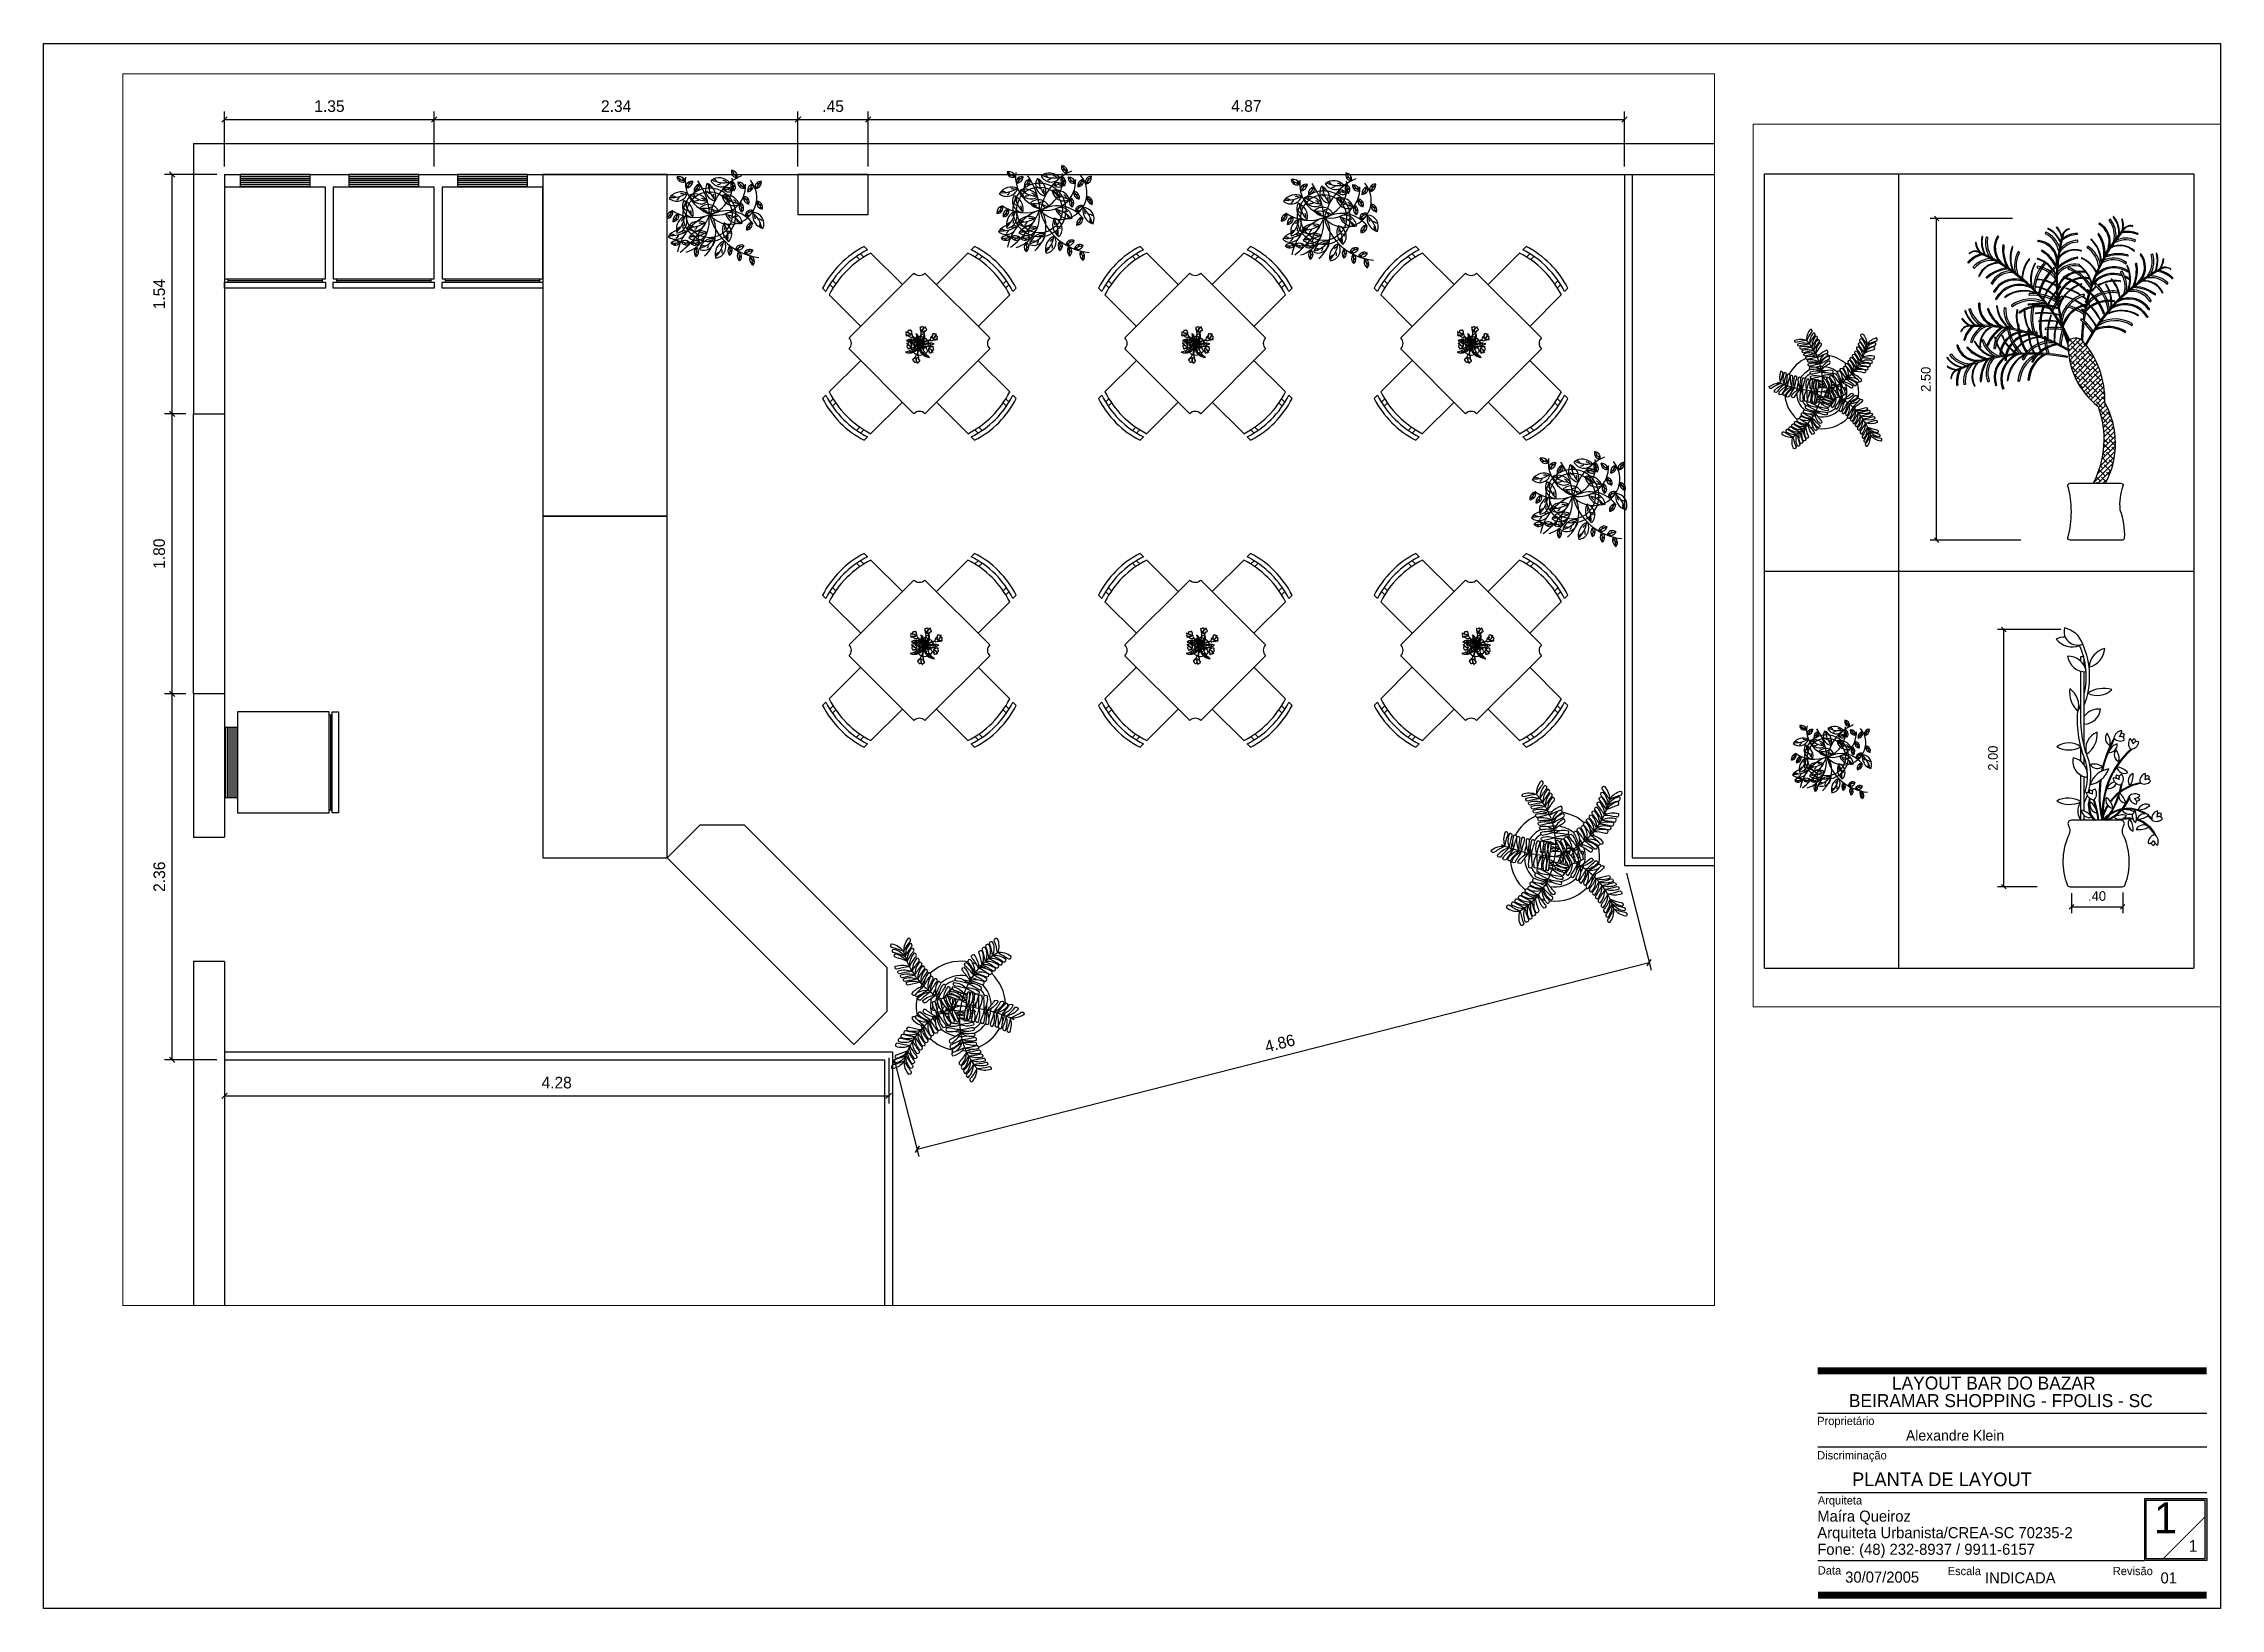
# Paper-space layout 'Layout1' of a CAD drawing. Header units: millimetres. Extents: x 0 to 280, y 0 to 202.
# The model-space entities are those that its viewports show. They can reach past a viewport. Long polylines and large blocks are cut down to what shows.
import ezdxf
from ezdxf.enums import TextEntityAlignment as Align

# ---------------------------------------------------------------- set-up
doc = ezdxf.new("R2010")
doc.units = ezdxf.units.MM
doc.header["$PDMODE"] = 35
for name, color, linetype in [('cota', 24, 'Continuous'), ('LAY2', 252, 'Continuous'), ('LAYOUT', 4, 'Continuous'), ('TEXTO', 2, 'Continuous'), ('VEGET', 64, 'Continuous'), ('VEGET-I', 62, 'Continuous'), ('VEGET_I', 62, 'Continuous')]:
    doc.layers.add(name, color=color, linetype=linetype)
doc.layers.add('View', color=191, linetype='Continuous', plot=False)
doc.styles.add('STYLUS', font='stylu.ttf')
doc.dimstyles.new('DIM50', dxfattribs={"dimscale": 0.5, "dimtxt": 0.15, "dimasz": 0.07, "dimexe": 0.1, "dimexo": 0.1, "dimgap": 0.09, "dimtad": 1, "dimzin": 4, "dimdsep": 46, "dimtxsty": 'STYLUS', "dimblk1": 'OBLIQUE', "dimblk2": 'OBLIQUE', "dimsah": 1, "dimcen": 0.09, "dimclrd": 24, "dimclre": 24, "dimclrt": 2, "dimadec": 0, "dimazin": 0, "dimtfac": 1, "dimtmove": 2, "dimatfit": 3, "dimldrblk": 'OBLIQUE', "dimfxl": 0, "dimtolj": 1, "dimtzin": 0, "dimarcsym": 0})

psp = doc.layouts.get("Layout1")

# ---------------------------------------------------------------- texts
at = {"color": 14, "style": 'STYLUS', "flags": 4}
psp.add_attdef('1', text='5', height=1.52, dxfattribs=at).set_placement((276.83, 7.31), align=Align.CENTER)
at = {"layer": 'TEXTO', "color": 14, "style": 'STYLUS'}
for s, height, p in [('LAYOUT BAR DO BAZAR', 1.6723, (238.05, 28.2)), ('BEIRAMAR SHOPPING - FPOLIS - SC', 1.6723, (232.5, 25.94)), ('PLANTA DE LAYOUT', 1.7603, (232.91, 15.76))]:
    psp.add_text(s, height=height, dxfattribs=at).set_placement(p)
at = {"layer": 'TEXTO', "color": 4, "style": 'STYLUS'}
for s, height, p in [('Proprietário', 1.0669, (228.42, 23.63)), ('Discriminação', 1.0669, (228.42, 19.2)), ('Arquiteta', 1.067, (228.5, 13.4)), ('Data', 1.067, (228.5, 4.38)), ('Escala', 1.067, (245.23, 4.3)), ('Revisão', 1.067, (266.49, 4.3))]:
    psp.add_text(s, height=height, dxfattribs=at).set_placement(p)
at = {"layer": 'TEXTO', "color": 5, "style": 'STYLUS'}
for s, height, p in [('Alexandre Klein', 1.3512, (239.85, 21.62)), ('Maíra Queiroz', 1.4225, (228.44, 11.19)), ('Arquiteta Urbanista/CREA-SC 70235-2', 1.4225, (228.44, 9.06)), ('Fone: (48) 232-8937 / 9911-6157', 1.4225, (228.44, 6.92))]:
    psp.add_text(s, height=height, dxfattribs=at).set_placement(p)
at = {"layer": 'TEXTO', "color": 14, "style": 'STYLUS'}
psp.add_text('1', height=4, dxfattribs=at).set_placement((273.28, 9.67), align=Align.CENTER)
at = {"layer": 'TEXTO', "color": 5, "style": 'STYLUS', "flags": 4}
for tag, p in [('30/07/2005', (232.03, 3.34)), ('INDICADA', (250.03, 3.24)), ('01', (272.64, 3.24))]:
    psp.add_attdef(tag, p, 'DESENHISTA', height=1.422, dxfattribs=at)

msp = doc.modelspace()

# ---------------------------------------------------------------- blocks, each defined once
blk = doc.blocks.new('1-PLAN')
for p, q in [((0.065, 1.357), (0.065, 1.386)), ((0.065, 1.386), (0.081, 1.386)), ((0.085, 1.33), (0.085, 1.37)), ((0.065, 0.983), (0.065, 1.298)), ((0.085, 0.844), (0.085, 1.295)), ((0.065, 0.755), (0.065, 0.842)), ((0.085, 0.734), (0.085, 0.776)), ((0.065, 0.4), (0.065, 0.672)), ((0.085, 0.456), (0.085, 0.663)), ((0.085, 0.4), (0.085, 0.427))]:
    blk.add_line(p, q)
for points in [[(-0.034, 1.559, 0.617694), (0.076, 1.461, 0.261348)], [(0.114, 1.322, 0.315325), (0.208, 1.434, 0.334442)], [(-0.016, 1.388, 0.377875), (0.096, 1.294, 0.393112)], [(0.107, 1.166, 0.336334), (0.251, 1.188, 0.219605)], [(-0.003, 1.193, 0.230543), (0.046, 1.055, 0.338721)], [(0.098, 0.799, 0.283504), (0.162, 0.931, 0.393112)], [(0.241, 0.851, 0.182671), (0.222, 0.925, 0.487483)], [(-0.081, 0.843, 0.253023), (0.065, 0.842, 0.323348)], [(0.018, 0.777, 0.449192), (0.104, 0.659, 0.393112)], [(0.283, 0.861, 0.182671), (0.228, 0.808, 0.487483)], [(0.295, 0.752, 0.182671), (0.276, 0.826, 0.487483)], [(0.195, 0.724, 0.182671), (0.12, 0.737, 0.487483)], [(0.12, 0.614, 0.261335), (0.232, 0.709, 0.292382)], [(0.348, 0.687, 0.182671), (0.28, 0.722, 0.487483)], [(0.36, 0.608, 0.182671), (0.379, 0.682, 0.487483)], [(0.335, 0.502, 0.182671), (0.295, 0.566, 0.487483)], [(-0.081, 0.516, 0.237993), (0.065, 0.511, 0.278654)], [(0.13, 0.419, 0.182671), (0.067, 0.462, 0.487483)], [(0.162, 0.445, 0.182671), (0.122, 0.51, 0.487483)], [(0.258, 0.473, 0.182671), (0.218, 0.538, 0.487483)], [(0.388, 0.448, 0.182671), (0.313, 0.463, 0.487483)], [(0.403, 0.406, 0.182671), (0.474, 0.433, 0.487483)], [(0.409, 0.462, 0.182671), (0.48, 0.49, 0.487483)], [(0.007, 0.4, 0.570912), (-0.011, 0.37, -0.27808), (-0.014, 0.3, 0.190714), (-0.019, 0.013, 0.312567), (0, 0), (0.313, 0, 0.312567), (0.332, 0.013, 0.190714), (0.326, 0.3, -0.27808), (0.324, 0.37, 0.570912), (0.306, 0.4)], [(0.339, 0.429, 0.182671), (0.263, 0.42, 0.487483)], [(0.38, 0.335, 0.182671), (0.358, 0.408, 0.487483)], [(0.398, 0.345, 0.182671), (0.473, 0.36, 0.487483)]]:
    blk.add_lwpolyline(points, format="xyb", close=True)
for points in [[(-0.029, 1.503, 0.133691), (-0.084, 1.491, 0.333746), (0.057, 1.453, 0.008015), (0.055, 1.456, 0.008015)], [(0.085, 1.161, 0.162261), (0.057, 1.453)], [(0.085, 1.093, 0.19787), (0.076, 1.461)], [(0.085, 0.556, 0.146316), (0.095, 0.75, -0.114429), (0.046, 1.055, 0.02481), (0.065, 1.097)], [(0.109, 0.566, 0.135088), (0.114, 0.756, -0.107318), (0.065, 1.033)], [(0.085, 0.98, 0.38864), (0.183, 1.069, 0.266037), (0.085, 1.027)], [(0.085, 0.506, 0.031961), (0.103, 0.548, 0.031961)], [(0.267, 0.634, 0.145538), (0.22, 0.594, 0.38221), (0.278, 0.622, 0.38221)], [(0.066, 0.4, -0.252921), (0.054, 0.491, 0.016771), (0.065, 0.511)], [(0.376, 0.44, 0.327852), (0.395, 0.386, 0.182671), (0.39, 0.463, 0.069793), (0.381, 0.452, 0.069793)], [(0.093, 0.4, -0.037838), (0.085, 0.408)]]:
    blk.add_lwpolyline(points, format="xyb")
for centre, radius, start, end in [((0.868, 0.552), 0.694, 150.5048, 168.0523), ((0.868, 0.552), 0.689, 150.6179, 167.7313), ((0.313, 0.89), 0.0492, 92.5714, 175.5426), ((0.301, 0.928), 0.0505, 222.3448, 300.9792), ((0.216, 0.952), 0.0952, 328.7794, 352.1002), ((0.305, 0.882), 0.0223, 7.0772, 109.1354), ((0.312, 0.898), 0.0243, 54.1876, 103.5686), ((0.553, 0.821), 0.247, 156.9079, 161.5019), ((0.4, 0.863), 0.0492, 142.133, 225.1042), ((0.29, 0.83), 0.0952, 18.3411, 41.6618), ((0.364, 0.879), 0.0505, 271.9065, 350.5408), ((0.394, 0.868), 0.0243, 103.7492, 153.1302), ((0.401, 0.852), 0.0223, 56.6388, 158.6971), ((0.609, 1.001), 0.247, 206.4696, 211.0636), ((0.707, 0.444), 0.514, 131.587, 184.8984), ((0.707, 0.444), 0.509, 130.7641, 184.9466), ((0.307, 0.662), 0.0492, 186.2523, 269.2235), ((0.252, 0.561), 0.0952, 62.4603, 85.7811), ((0.3, 0.661), 0.0243, 147.8685, 197.2494), ((0.361, 0.906), 0.247, 250.5888, 255.1828), ((0.316, 0.655), 0.0223, 100.7581, 202.8163), ((0.27, 0.648), 0.0505, 316.0257, 34.66), ((0.469, 0.636), 0.0492, 109.4298, 192.401), ((0.359, 0.668), 0.0952, 345.6379, 8.9586), ((0.466, 0.643), 0.0243, 71.046, 120.427), ((0.72, 0.639), 0.247, 173.7664, 178.3604), ((0.09, 0.472), 0.0952, 62.4603, 85.7811), ((0.146, 0.573), 0.0492, 186.2523, 269.2235), ((0.138, 0.572), 0.0243, 147.8685, 197.2494), ((0.199, 0.817), 0.247, 250.5888, 255.1828), ((0.154, 0.566), 0.0223, 100.7581, 202.8163), ((0.109, 0.559), 0.0505, 316.0257, 34.66), ((0.868, 0.552), 0.694, 172.7283, 192.4302), ((0.868, 0.552), 0.689, 172.3151, 192.4302), ((-0.191, 0.709), 0.507, 322.515, 342.5758), ((0.129, 0.625), 0.24, 290.3431, 340.4412), ((0.475, 0.336), 0.295, 100.4627, 142.6405), ((0.475, 0.336), 0.29, 128.7417, 142.9852), ((-0.191, 0.709), 0.507, 343.6838, 349.0837), ((0.475, 0.336), 0.29, 99.0989, 127.7884), ((-0.191, 0.709), 0.512, 343.447, 350.1663), ((0.39, 0.51), 0.0492, 51.5681, 134.5393), ((0.406, 0.546), 0.0505, 181.3416, 259.9759), ((0.358, 0.62), 0.0952, 287.7762, 311.097), ((0.447, 0.669), 0.0505, 239.2033, 317.8376), ((0.464, 0.626), 0.0223, 23.9356, 125.9939), ((0.241, 0.49), 0.132, 160.9458, 223.2771), ((0.241, 0.49), 0.127, 161.5423, 225.4432), ((-0.361, 0.34), 0.533, 6.472, 20.1907), ((-0.361, 0.34), 0.538, 6.4116, 19.9522), ((0.475, 0.336), 0.295, 147.9803, 167.4041), ((0.475, 0.336), 0.29, 148.2863, 167.183), ((0.349, 0.276), 0.196, 56.5925, 140.7075), ((0.349, 0.276), 0.191, 59.2749, 139.4701), ((-0.191, 0.709), 0.512, 322.9428, 340.9385), ((0.129, 0.625), 0.245, 293.2913, 338.2257), ((0.379, 0.509), 0.0223, 326.0739, 68.1322), ((0.526, 0.3), 0.247, 115.9047, 120.4987), ((0.395, 0.516), 0.0243, 13.1843, 62.5653), ((0.541, 0.41), 0.0492, 107.7957, 190.7669), ((0.432, 0.445), 0.0952, 344.0038, 7.3245), ((0.539, 0.418), 0.0243, 69.4119, 118.7929), ((0.792, 0.407), 0.247, 172.1323, 176.7263), ((0.352, 0.231), 0.182, 106.6794, 112.0707), ((0.352, 0.231), 0.177, 81.4853, 107.658), ((0.352, 0.231), 0.182, 82.379, 100.719), ((0.352, 0.231), 0.177, 27.4803, 74.7324), ((0.352, 0.231), 0.182, 23.7961, 74.9659), ((0.349, 0.276), 0.191, 41.0363, 52.1655), ((0.349, 0.276), 0.196, 43.0563, 51.782), ((0.52, 0.444), 0.0505, 237.5692, 316.2035), ((0.536, 0.4), 0.0223, 22.3015, 124.3598), ((0.52, 0.264), 0.0505, 103.1941, 181.8284), ((0.478, 0.283), 0.0223, 247.9264, 349.9847), ((0.304, 0.096), 0.247, 37.7572, 42.3512), ((0.489, 0.269), 0.0243, 295.0369, 344.4178), ((0.583, 0.326), 0.0952, 209.6287, 232.9495), ((0.482, 0.272), 0.0492, 333.4207, 56.3919)]:
    blk.add_arc(centre, radius, start, end)
blk = doc.blocks.new('PLANTA VISTA')
h = blk.add_hatch()
h.set_pattern_fill('ANSI38', color=35, scale=0.25, style=0)
h.set_pattern_definition([(45, (-7.272268, -5.24112), (-0.02209709, 0.02209709), []), (135, (-7.272268, -5.24112), (-0.06629126, 0.02209709), [0.078125, -0.046875])])
h.paths.add_polyline_path([(-0.247, 1.742, 0.239333), (0.017, 1.173, -0.210048), (-0.026, 0.5), (0.083, 0.5, 0.255558), (0.077, 1.206, 0.188913), (-0.122, 1.755, 0.38353)])
at = {"color": 37}
blk.add_lwpolyline([(0.017, 1.173, -0.210048), (-0.026, 0.5), (0.083, 0.5, 0.255558), (0.077, 1.206, 0.188913), (-0.122, 1.755, 0.38353), (-0.247, 1.742, 0.239333)], format="xyb", close=True, dxfattribs=at)
at = {"color": 252}
blk.add_lwpolyline([(-0.247, 0.475, -0.494123), (-0.227, 0.5), (0.216, 0.5, -0.524714), (0.235, 0.473, 0.11955), (0.209, 0.266, -0.10129), (0.247, 0.019, -0.400344), (0.227, 0), (-0.227, 0, -0.494123), (-0.247, 0.025, 0.133252)], format="xyb", close=True, dxfattribs=at)
at = {"layer": 'VEGET'}
for p, q in [((-0.445, 2.691), (-0.44, 2.7)), ((-0.423, 2.732), (-0.423, 2.732)), ((-0.346, 2.743), (-0.346, 2.744)), ((-0.233, 2.73), (-0.233, 2.729)), ((-0.164, 2.684), (-0.164, 2.689)), ((0.322, 2.754), (0.322, 2.754)), ((-1.054, 2.61), (-1.055, 2.61)), ((-0.998, 2.664), (-0.998, 2.664)), ((-0.952, 2.655), (-0.962, 2.657)), ((-0.857, 2.664), (-0.861, 2.667)), ((-0.811, 2.588), (-0.816, 2.589)), ((-0.733, 2.574), (-0.733, 2.574)), ((-0.672, 2.524), (-0.681, 2.529)), ((-0.511, 2.621), (-0.51, 2.626)), ((-0.48, 2.538), (-0.477, 2.543)), ((-0.16, 2.617), (-0.16, 2.627)), ((-0.129, 2.537), (-0.129, 2.537)), ((-1.12, 2.431), (-1.124, 2.434)), ((-1.114, 2.513), (-1.114, 2.513)), ((-1.071, 2.386), (-1.078, 2.392)), ((-0.586, 2.466), (-0.586, 2.466)), ((-0.534, 2.427), (-0.534, 2.427)), ((-0.517, 2.468), (-0.517, 2.468)), ((-0.515, 2.389), (-0.514, 2.399)), ((-0.439, 2.432), (-0.447, 2.439)), ((-0.366, 2.384), (-0.369, 2.387)), ((-0.16, 2.476), (-0.161, 2.481)), ((-0.149, 2.404), (-0.147, 2.414)), ((0.272, 2.408), (0.272, 2.408)), ((0.349, 2.428), (0.353, 2.429)), ((0.388, 2.507), (0.392, 2.51)), ((0.485, 2.505), (0.494, 2.508)), ((0.53, 2.517), (0.53, 2.517)), ((0.59, 2.468), (0.59, 2.468)), ((0.656, 2.375), (0.656, 2.375)), ((-1.027, 2.312), (-1.027, 2.312)), ((-0.959, 2.299), (-0.963, 2.303)), ((-0.91, 2.246), (-0.919, 2.25)), ((-0.525, 2.221), (-0.525, 2.221)), ((-0.522, 2.286), (-0.522, 2.286)), ((-0.344, 2.289), (-0.344, 2.289)), ((-0.309, 2.224), (-0.309, 2.224)), ((-0.126, 2.246), (-0.126, 2.246)), ((-0.102, 2.348), (-0.101, 2.353)), ((-0.063, 2.293), (-0.062, 2.298)), ((-0.01, 2.244), (-0.003, 2.251)), ((0.084, 2.246), (0.084, 2.246)), ((0.134, 2.288), (0.134, 2.288)), ((0.215, 2.353), (0.223, 2.359)), ((0.623, 2.245), (0.63, 2.253)), ((0.669, 2.294), (0.672, 2.297)), ((-1.022, 2.079), (-1.027, 2.08)), ((-0.895, 2.174), (-0.9, 2.177)), ((-0.876, 2.109), (-0.88, 2.112)), ((-0.871, 2.054), (-0.871, 2.054)), ((-0.8, 2.13), (-0.8, 2.13)), ((-0.735, 2.048), (-0.742, 2.056)), ((-0.594, 2.062), (-0.595, 2.067)), ((-0.587, 2.15), (-0.588, 2.16)), ((-0.291, 2.132), (-0.298, 2.139)), ((-0.102, 2.145), (-0.104, 2.155)), ((-0.097, 2.061), (-0.098, 2.066)), ((-0.095, 2.094), (-0.095, 2.094)), ((-0.08, 2.19), (-0.077, 2.194)), ((0.474, 2.094), (0.482, 2.099)), ((0.518, 2.15), (0.521, 2.154)), ((0.585, 2.169), (0.585, 2.169)), ((-1.149, 2.016), (-1.149, 2.016)), ((-1.104, 2.029), (-1.114, 2.026)), ((-0.673, 1.992), (-0.676, 1.996)), ((-0.627, 2.011), (-0.627, 2.011)), ((-0.534, 1.986), (-0.534, 1.986)), ((-0.504, 1.918), (-0.504, 1.918)), ((-0.135, 1.933), (-0.129, 1.941)), ((-0.125, 2.027), (-0.125, 2.027)), ((0.372, 1.97), (0.372, 1.97)), ((0.45, 1.955), (0.454, 1.958)), ((0.464, 2.021), (0.468, 2.024)), ((-1.185, 1.829), (-1.185, 1.829)), ((-1.154, 1.753), (-1.159, 1.754)), ((-1.089, 1.735), (-1.099, 1.737)), ((-1.067, 1.743), (-1.067, 1.743)), ((-0.989, 1.756), (-0.998, 1.753)), ((-0.888, 1.782), (-0.888, 1.782)), ((-0.824, 1.796), (-0.824, 1.796)), ((-0.766, 1.87), (-0.776, 1.869)), ((-0.681, 1.893), (-0.686, 1.893)), ((-0.596, 1.847), (-0.596, 1.847)), ((-0.524, 1.83), (-0.524, 1.83)), ((-0.443, 1.783), (-0.453, 1.782)), ((-0.443, 1.848), (-0.444, 1.857)), ((0.256, 1.823), (0.259, 1.827)), ((0.314, 1.884), (0.32, 1.892)), ((-1.309, 1.603), (-1.309, 1.603)), ((-1.273, 1.632), (-1.281, 1.626)), ((-1.216, 1.71), (-1.221, 1.709)), ((-1.129, 1.694), (-1.132, 1.691)), ((-1.017, 1.688), (-1.017, 1.688)), ((-1.306, 1.526), (-1.307, 1.526)), ((-1.272, 1.417), (-1.272, 1.417)), ((-1.215, 1.358), (-1.22, 1.357)), ((-1.149, 1.365), (-1.159, 1.364)), ((-1.064, 1.35), (-1.064, 1.35)), ((-1.01, 1.392), (-1.015, 1.392)), ((-0.938, 1.393), (-0.947, 1.389)), ((-0.874, 1.357), (-0.879, 1.355)), ((-0.812, 1.329), (-0.817, 1.327)), ((-0.778, 1.399), (-0.778, 1.399)), ((-0.674, 1.394), (-0.684, 1.394)), ((-0.59, 1.404), (-0.595, 1.404))]:
    blk.add_line(p, q, dxfattribs=at)
for centre, radius, start, end in [((-0.442, 2.69), 0.0025, 154.0386, 243.3829), ((-0.54, 2.494), 0.216, 11.7769, 63.3829), ((-0.438, 2.699), 0.0025, 63.4116, 154.0386), ((-0.54, 2.494), 0.231, 19.6055, 63.4116), ((-0.42, 2.731), 0.0025, 63.468, 154.1002), ((-0.42, 2.731), 0.0025, 154.1002, 243.468), ((-0.522, 2.528), 0.224, 22.0965, 63.468), ((-0.522, 2.528), 0.229, 23.8554, 63.468), ((-0.344, 2.742), 0.0025, 47.3652, 153.2133), ((-0.344, 2.742), 0.0025, 153.2133, 223.3549), ((-0.47, 2.623), 0.171, 12.1778, 43.3549), ((-0.424, 2.655), 0.121, 1.7602, 47.3652), ((-0.215, 2.644), 0.0894, 103.7317, 170.5824), ((-0.154, 2.452), 0.239, 93.1186, 126.5021), ((-0.221, 2.656), 0.0723, 101.1111, 179.2184), ((-0.235, 2.729), 0.0025, 12.0834, 103.7317), ((-0.235, 2.729), 0.0025, 281.1111, 12.0834), ((-0.167, 2.689), 0.0025, 2.5131, 93.1186), ((-0.167, 2.684), 0.0025, 273.1316, 2.5131), ((0.32, 2.754), 0.0025, 255.9562, 346.9285), ((0.32, 2.754), 0.0025, 346.9285, 78.5768), ((-1.058, 2.446), 0.0894, 61.1873, 128.0381), ((-1.063, 2.458), 0.0723, 52.5514, 130.6587), ((-1.055, 2.608), 0.0025, 78.5565, 184.4046), ((-0.937, 2.617), 0.121, 184.4046, 230.0096), ((-1.055, 2.608), 0.0025, 8.4148, 78.5565), ((-0.884, 2.633), 0.171, 188.4148, 219.592), ((-0.777, 2.615), 0.229, 168.3018, 207.9144), ((-0.999, 2.661), 0.0025, 77.6696, 168.3018), ((-0.777, 2.615), 0.224, 168.3018, 209.6733), ((-0.999, 2.661), 0.0025, 348.3018, 77.6696), ((-0.739, 2.609), 0.231, 168.3582, 212.1643), ((-0.963, 2.655), 0.0025, 77.7312, 168.3582), ((-0.739, 2.609), 0.216, 168.3869, 219.9929), ((-0.953, 2.653), 0.0025, 348.3869, 77.7312), ((-0.703, 2.563), 0.191, 147.4959, 221.1034), ((-0.703, 2.563), 0.181, 147.5165, 242.773), ((-0.862, 2.665), 0.0025, 56.7372, 147.4959), ((-0.858, 2.662), 0.0025, 327.5165, 56.7372), ((-0.509, 2.546), 0.312, 172.4119, 208.2483), ((-0.816, 2.587), 0.0025, 81.9495, 172.4119), ((-0.811, 2.586), 0.0025, 352.4195, 81.9495), ((-0.509, 2.546), 0.302, 172.4195, 212.0898), ((-0.474, 2.476), 0.28, 159.677, 204.6742), ((-0.474, 2.476), 0.275, 159.677, 204.6742), ((-0.734, 2.572), 0.0025, 69.1606, 159.677), ((-0.734, 2.572), 0.0025, 339.677, 69.1606), ((-0.476, 2.409), 0.24, 150.0723, 195.84), ((-0.682, 2.527), 0.0025, 59.4681, 150.0723), ((-0.508, 2.621), 0.0025, 175.0326, 264.2532), ((-0.508, 2.626), 0.0025, 84.2739, 175.0326), ((-0.527, 2.438), 0.191, 10.6664, 84.2739), ((-0.527, 2.438), 0.181, 348.9968, 84.2532), ((-0.477, 2.537), 0.0025, 149.8203, 239.3503), ((-0.633, 2.275), 0.302, 19.68, 59.3503), ((-0.475, 2.541), 0.0025, 59.3579, 149.8203), ((-0.633, 2.275), 0.312, 23.5215, 59.3579), ((1.22, 2.271), 1.571, 165.6857, 200.7615), ((1.22, 2.271), 1.561, 165.6857, 200.0013), ((-0.186, 2.367), 0.176, 72.3818, 144.4968), ((-0.186, 2.367), 0.181, 72.3818, 141.655), ((-0.151, 2.414), 0.201, 93.2787, 148.4447), ((-0.151, 2.414), 0.216, 93.2457, 140.0051), ((-0.154, 2.452), 0.229, 93.1316, 129.5906), ((-0.163, 2.627), 0.0025, 2.5747, 93.2457), ((-0.162, 2.617), 0.0025, 273.2787, 2.5747), ((-0.131, 2.538), 0.0025, 252.3818, 341.5807), ((-0.131, 2.538), 0.0025, 341.5807, 72.3818), ((-1.122, 2.436), 0.0025, 138.6512, 229.2567), ((-0.945, 2.28), 0.239, 105.2677, 138.6512), ((-1.119, 2.433), 0.0025, 229.2567, 318.6382), ((-0.945, 2.28), 0.229, 102.1791, 138.6382), ((-1.112, 2.514), 0.0025, 128.0381, 219.6863), ((-1.112, 2.515), 0.0025, 219.6863, 310.6587), ((-1.077, 2.394), 0.0025, 138.524, 229.1951), ((-0.917, 2.253), 0.216, 91.7647, 138.524), ((-1.069, 2.388), 0.0025, 229.1951, 318.4911), ((-0.917, 2.253), 0.201, 83.3251, 138.4911), ((-0.859, 2.252), 0.181, 90.1148, 159.3879), ((-0.859, 2.252), 0.176, 87.273, 159.3879), ((-1.652, 1.088), 1.561, 25.1164, 66.0841), ((-1.652, 1.088), 1.571, 25.1948, 66.0841), ((-0.738, 2.049), 0.341, 98.0724, 131.1218), ((-0.738, 2.049), 0.331, 96.1159, 131.1154), ((-0.476, 2.409), 0.225, 150.0989, 201.3363), ((-0.673, 2.522), 0.0025, 330.0989, 59.4681), ((-0.364, 2.287), 0.287, 141.7776, 178.4962), ((-0.364, 2.287), 0.282, 141.7776, 178.4962), ((-0.587, 2.464), 0.0025, 51.2743, 141.7776), ((-0.587, 2.464), 0.0025, 321.7776, 51.2743), ((-0.291, 2.285), 0.284, 150.2378, 192.1277), ((-0.291, 2.285), 0.279, 150.2378, 193.6763), ((-0.165, 2.175), 0.388, 137.2806, 174.9274), ((-0.165, 2.175), 0.373, 137.2905, 176.8677), ((-0.535, 2.425), 0.0025, 59.7288, 150.2378), ((-0.535, 2.425), 0.0025, 330.2378, 59.7288), ((-0.515, 2.468), 0.0025, 72.0928, 162.6092), ((-0.515, 2.468), 0.0025, 162.6092, 252.0928), ((-0.6, 2.204), 0.275, 27.0956, 72.0928), ((-0.513, 2.389), 0.0025, 172.3017, 261.6709), ((-0.6, 2.204), 0.28, 27.0956, 72.0928), ((-0.511, 2.399), 0.0025, 81.6975, 172.3017), ((-0.545, 2.164), 0.225, 30.4335, 81.6709), ((-0.545, 2.164), 0.24, 35.9298, 81.6975), ((-0.049, 2.04), 0.475, 132.9937, 164.8529), ((-0.049, 2.04), 0.465, 132.9969, 164.8529), ((-0.448, 2.437), 0.0025, 46.9095, 137.2806), ((-0.441, 2.43), 0.0025, 317.2905, 46.9095), ((-0.371, 2.386), 0.0025, 42.6906, 132.9937), ((-0.368, 2.382), 0.0025, 312.9969, 42.6906), ((-0.187, 2.221), 0.185, 79.1651, 146.5557), ((-0.187, 2.221), 0.2, 79.1264, 140.0187), ((-0.101, 2.147), 0.331, 100.6544, 135.6539), ((-0.101, 2.147), 0.341, 100.648, 133.6974), ((-0.164, 2.48), 0.0025, 10.2249, 100.648), ((-0.163, 2.475), 0.0025, 280.6544, 10.2249), ((-0.151, 2.405), 0.0025, 259.1651, 348.401), ((-0.149, 2.415), 0.0025, 348.401, 79.1264), ((1.301, 0.995), 1.571, 118.2537, 152.5772), ((1.301, 0.995), 1.561, 118.2537, 152.7569), ((0.273, 2.406), 0.0025, 115.1772, 204.6608), ((0.021, 2.29), 0.275, 339.6636, 24.6608), ((0.273, 2.406), 0.0025, 24.6608, 115.1772), ((0.021, 2.29), 0.28, 339.6636, 24.6608), ((0.051, 2.362), 0.302, 332.248, 11.9183), ((0.051, 2.362), 0.312, 336.0895, 11.9259), ((0.243, 2.394), 0.181, 301.5648, 36.8212), ((0.349, 2.425), 0.0025, 102.3883, 191.9183), ((0.354, 2.426), 0.0025, 11.9259, 102.3883), ((0.39, 2.505), 0.0025, 127.6006, 216.8212), ((0.394, 2.508), 0.0025, 36.8419, 127.6006), ((0.243, 2.394), 0.191, 323.2344, 36.8419), ((0.275, 2.443), 0.216, 324.3449, 15.9509), ((0.275, 2.443), 0.231, 332.1735, 15.9796), ((0.485, 2.503), 0.0025, 106.6066, 195.9509), ((0.495, 2.506), 0.0025, 15.9796, 106.6066), ((0.313, 2.452), 0.224, 334.6645, 16.036), ((0.313, 2.452), 0.229, 336.4234, 16.036), ((0.531, 2.515), 0.0025, 106.6682, 196.036), ((0.531, 2.515), 0.0025, 16.036, 106.6682), ((0.472, 2.466), 0.121, 314.3282, 359.9332), ((0.418, 2.478), 0.171, 324.7458, 355.9229), ((0.604, 2.311), 0.083, 50.9842, 124.5165), ((0.612, 2.311), 0.078, 55.656, 130.2933), ((0.59, 2.466), 0.0025, 105.7813, 175.9229), ((0.591, 2.466), 0.0025, 359.9332, 105.7813), ((0.654, 2.377), 0.0025, 233.6791, 324.6514), ((0.654, 2.377), 0.0025, 324.6514, 56.2997), ((-1.026, 2.314), 0.0025, 159.3879, 250.1891), ((-1.026, 2.314), 0.0025, 250.1891, 339.3879), ((-0.961, 2.304), 0.0025, 131.1218, 221.5449), ((-0.957, 2.301), 0.0025, 221.5449, 311.1154), ((-0.918, 2.252), 0.0025, 152.6434, 243.3688), ((-0.743, 2.162), 0.2, 91.7511, 152.6434), ((-0.909, 2.248), 0.0025, 243.3688, 332.6047), ((-0.743, 2.162), 0.185, 85.2141, 152.6047), ((-0.71, 2.072), 0.219, 72.5242, 150.4869), ((-0.71, 2.072), 0.209, 64.9403, 150.4712), ((-0.67, 2.006), 0.238, 69.5265, 152.7499), ((-0.67, 2.006), 0.228, 62.6653, 152.7367), ((-0.522, 2.22), 0.0025, 81.532, 172.041), ((-0.522, 2.22), 0.0025, 172.041, 261.532), ((-0.52, 2.286), 0.0025, 89.9922, 180.4955), ((-0.52, 2.286), 0.0025, 180.4955, 269.9922), ((-0.563, 1.942), 0.284, 39.642, 81.532), ((-0.563, 1.942), 0.279, 38.0935, 81.532), ((-0.52, 2.001), 0.287, 53.2736, 89.9922), ((-0.52, 2.001), 0.282, 53.2736, 89.9922), ((-0.02, 1.938), 0.48, 132.9905, 158.3711), ((-0.02, 1.938), 0.475, 132.9905, 158.3711), ((0.015, 1.873), 0.48, 132.9905, 156.3971), ((0.015, 1.873), 0.475, 132.9905, 156.3971), ((-0.346, 2.288), 0.0025, 42.6906, 132.9905), ((-0.346, 2.288), 0.0025, 312.9905, 42.6906), ((-0.137, 2.14), 0.219, 81.2829, 159.2456), ((-0.137, 2.14), 0.209, 81.2986, 166.8295), ((-0.109, 2.067), 0.238, 79.0199, 162.2433), ((-0.109, 2.067), 0.228, 79.0331, 169.1045), ((-0.051, 1.972), 0.286, 105.7617, 163.764), ((-0.051, 1.972), 0.281, 105.7617, 166.1014), ((-0.311, 2.223), 0.0025, 42.6906, 132.9905), ((-0.311, 2.223), 0.0025, 312.9905, 42.6906), ((-0.128, 2.245), 0.0025, 15.2573, 105.7617), ((-0.128, 2.245), 0.0025, 285.7617, 15.2573), ((-0.105, 2.349), 0.0025, 261.2986, 350.6198), ((-0.104, 2.354), 0.0025, 350.6198, 81.2829), ((-0.066, 2.293), 0.0025, 259.0331, 348.4122), ((-0.065, 2.298), 0.0025, 348.4122, 79.0199), ((-0.008, 2.242), 0.0025, 137.4283, 227.0473), ((-0.264, 1.967), 0.373, 7.4701, 47.0473), ((-0.001, 2.25), 0.0025, 47.0572, 137.4283), ((-0.264, 1.967), 0.388, 9.4103, 47.0572), ((0.086, 2.244), 0.0025, 124.609, 214.1), ((0.086, 2.244), 0.0025, 34.1, 124.609), ((-0.147, 2.086), 0.279, 350.6615, 34.1), ((-0.147, 2.086), 0.284, 352.21, 34.1), ((0.135, 2.286), 0.0025, 133.0635, 222.5602), ((-0.074, 2.094), 0.282, 5.8416, 42.5602), ((0.135, 2.286), 0.0025, 42.5602, 133.0635), ((-0.074, 2.094), 0.287, 5.8416, 42.5602), ((0.216, 2.351), 0.0025, 124.8697, 214.2389), ((0.029, 2.223), 0.225, 343.0015, 34.2389), ((0.225, 2.357), 0.0025, 34.2655, 124.8697), ((0.029, 2.223), 0.24, 348.4978, 34.2655), ((0.317, 1.885), 0.331, 53.2224, 88.2219), ((0.317, 1.885), 0.341, 53.216, 86.2654), ((0.422, 2.095), 0.176, 24.9498, 97.0648), ((0.422, 2.095), 0.181, 24.9498, 94.223), ((0.479, 2.101), 0.201, 45.8467, 101.0127), ((0.479, 2.101), 0.216, 45.8137, 92.5731), ((0.505, 2.13), 0.229, 45.6996, 82.1586), ((0.505, 2.13), 0.239, 45.6866, 79.0701), ((0.621, 2.247), 0.0025, 225.8467, 315.1427), ((0.628, 2.254), 0.0025, 315.1427, 45.8137), ((0.667, 2.296), 0.0025, 225.6996, 315.0811), ((0.671, 2.299), 0.0025, 315.0811, 45.6866), ((-1.027, 2.077), 0.0025, 83.2428, 174.0015), ((-1.022, 2.077), 0.0025, 354.0222, 83.2428), ((-0.898, 2.179), 0.0025, 150.4869, 241.15), ((-0.894, 2.176), 0.0025, 241.15, 330.4712), ((-0.879, 2.114), 0.0025, 152.7499, 243.3576), ((-0.875, 2.112), 0.0025, 243.3576, 332.7367), ((-0.871, 2.052), 0.0025, 95.6662, 186.1826), ((-0.871, 2.052), 0.0025, 6.1826, 95.6662), ((-0.798, 2.131), 0.0025, 126.008, 216.5124), ((-0.631, 1.902), 0.286, 68.0058, 126.008), ((-0.798, 2.131), 0.0025, 216.5124, 306.008), ((-0.631, 1.902), 0.281, 65.6684, 126.008), ((-0.74, 2.058), 0.0025, 126.554, 221.0814), ((-0.57, 1.829), 0.287, 66.6977, 126.554), ((-0.57, 1.829), 0.272, 59.7479, 126.3886), ((-0.503, 1.765), 0.291, 72.6681, 126.2548), ((-0.593, 2.067), 0.0025, 98.7761, 189.0792), ((-0.592, 2.062), 0.0025, 189.0792, 278.7728), ((-0.521, 1.6), 0.475, 66.9169, 98.7761), ((-0.521, 1.6), 0.465, 66.9169, 98.7728), ((-0.585, 2.16), 0.0025, 94.4892, 184.8603), ((-0.584, 2.15), 0.0025, 184.8603, 274.4793), ((-0.555, 1.775), 0.388, 56.8423, 94.4892), ((-0.555, 1.775), 0.373, 54.9021, 94.4793), ((0.033, 1.781), 0.49, 132.9844, 149.9807), ((0.033, 1.781), 0.475, 132.9905, 150.7741), ((-0.032, 1.88), 0.287, 105.2158, 165.0721), ((-0.032, 1.88), 0.272, 105.3811, 172.0219), ((-0.3, 2.138), 0.0025, 42.6906, 132.9844), ((-0.023, 1.787), 0.291, 105.515, 159.1017), ((-0.293, 2.13), 0.0025, 312.9905, 42.6906), ((-0.023, 1.787), 0.281, 105.5238, 162.0974), ((-0.107, 2.154), 0.0025, 10.6884, 105.2158), ((-0.105, 2.144), 0.0025, 285.3811, 10.6884), ((-0.1, 2.065), 0.0025, 15.018, 105.515), ((-0.099, 2.06), 0.0025, 285.5238, 15.018), ((-0.093, 2.093), 0.0025, 51.3473, 141.6472), ((-0.093, 2.093), 0.0025, 141.6472, 231.3473), ((-0.391, 1.72), 0.475, 25.9667, 51.3473), ((-0.391, 1.72), 0.48, 25.9667, 51.3473), ((-0.078, 2.188), 0.0025, 141.6472, 231.3408), ((-0.37, 1.823), 0.465, 19.4849, 51.3408), ((-0.075, 2.192), 0.0025, 51.3441, 141.6472), ((-0.37, 1.823), 0.475, 19.4849, 51.3441), ((0.252, 1.836), 0.228, 31.6011, 121.6725), ((0.252, 1.836), 0.238, 31.5879, 114.8113), ((0.287, 1.906), 0.209, 33.8666, 119.3975), ((0.287, 1.906), 0.219, 33.8509, 111.8136), ((0.313, 1.997), 0.185, 31.7331, 99.1237), ((0.313, 1.997), 0.2, 31.6944, 92.5867), ((0.472, 2.096), 0.0025, 211.7331, 300.969), ((0.481, 2.101), 0.0025, 300.969, 31.6944), ((0.516, 2.152), 0.0025, 233.2224, 322.7929), ((0.519, 2.156), 0.0025, 322.7929, 53.216), ((0.584, 2.171), 0.0025, 204.9498, 294.1487), ((0.584, 2.171), 0.0025, 294.1487, 24.9498), ((-1.148, 2.013), 0.0025, 104.1752, 194.8074), ((-1.148, 2.013), 0.0025, 14.8074, 104.1752), ((-1.113, 2.024), 0.0025, 104.2368, 194.8638), ((-1.103, 2.026), 0.0025, 14.8925, 104.2368), ((-0.733, 2.05), 0.0025, 221.0814, 306.3886), ((-0.674, 1.998), 0.0025, 126.2548, 216.7518), ((-0.671, 1.994), 0.0025, 216.7518, 306.246), ((-0.503, 1.765), 0.281, 69.6724, 126.246), ((-0.531, 1.987), 0.0025, 98.7793, 189.0792), ((-0.531, 1.987), 0.0025, 189.0792, 278.7793), ((-0.458, 1.515), 0.48, 73.3987, 98.7793), ((-0.458, 1.515), 0.475, 73.3987, 98.7793), ((-0.502, 1.919), 0.0025, 98.7793, 189.0792), ((-0.502, 1.919), 0.0025, 189.0792, 278.7793), ((-0.429, 1.447), 0.48, 75.3727, 98.7793), ((-0.429, 1.447), 0.475, 75.3727, 98.7793), ((-0.133, 1.932), 0.0025, 141.6472, 231.3473), ((-0.432, 1.559), 0.475, 33.5637, 51.3473), ((-0.127, 1.94), 0.0025, 51.3534, 141.6472), ((-0.123, 2.025), 0.0025, 51.3473, 141.6472), ((-0.123, 2.025), 0.0025, 141.6472, 231.3473), ((-0.432, 1.559), 0.49, 34.3571, 51.3534), ((-0.421, 1.652), 0.475, 27.9407, 51.3473), ((-0.421, 1.652), 0.48, 27.9407, 51.3473), ((0.166, 1.653), 0.272, 57.9491, 124.5899), ((0.166, 1.653), 0.287, 57.7838, 117.6401), ((0.221, 1.729), 0.281, 58.3297, 118.6694), ((0.221, 1.729), 0.286, 58.3297, 116.332), ((0.318, 1.893), 0.0025, 323.2564, 57.7838), ((0.37, 1.971), 0.0025, 238.3297, 327.8254), ((0.37, 1.971), 0.0025, 327.8254, 58.3297), ((0.448, 1.957), 0.0025, 211.6011, 300.9802), ((0.453, 1.96), 0.0025, 300.9802, 31.5879), ((0.463, 2.023), 0.0025, 213.8666, 303.1878), ((0.467, 2.026), 0.0025, 303.1878, 33.8509), ((-1.184, 1.832), 0.0025, 154.5437, 246.1919), ((-1.184, 1.832), 0.0025, 246.1919, 337.1643), ((-1.158, 1.756), 0.0025, 165.1568, 255.7623), ((-1.153, 1.755), 0.0025, 255.7623, 345.1438), ((-1.099, 1.74), 0.0025, 165.0296, 255.7007), ((-1.089, 1.737), 0.0025, 255.7007, 344.9967), ((-1.066, 1.741), 0.0025, 117.7784, 208.2948), ((-0.821, 1.873), 0.28, 208.2948, 253.292), ((-1.066, 1.741), 0.0025, 28.2948, 117.7784), ((-0.821, 1.873), 0.275, 208.2948, 253.292), ((-0.997, 1.75), 0.0025, 108.0859, 198.6901), ((-0.773, 1.826), 0.24, 198.6901, 244.4578), ((-0.988, 1.753), 0.0025, 18.7167, 108.0859), ((-0.773, 1.826), 0.225, 198.7167, 249.9541), ((-0.887, 1.779), 0.0025, 99.8921, 190.3954), ((-0.608, 1.831), 0.287, 190.3954, 227.114), ((-0.887, 1.779), 0.0025, 10.3954, 99.8921), ((-0.608, 1.831), 0.282, 190.3954, 227.114), ((-0.824, 1.793), 0.0025, 108.3466, 198.8556), ((-0.557, 1.884), 0.284, 198.8556, 240.7456), ((-0.824, 1.793), 0.0025, 18.8556, 108.3466), ((-0.557, 1.884), 0.279, 198.8556, 242.2941), ((-0.776, 1.866), 0.0025, 95.5273, 185.8984), ((-0.392, 1.906), 0.388, 185.8984, 223.5453), ((-0.766, 1.867), 0.0025, 5.9083, 95.5273), ((-0.392, 1.906), 0.373, 185.9083, 225.4855), ((-0.686, 1.89), 0.0025, 91.3084, 181.6115), ((-0.214, 1.904), 0.475, 181.6115, 213.4707), ((-0.681, 1.89), 0.0025, 1.6148, 91.3084), ((-0.214, 1.904), 0.465, 181.6148, 213.4707), ((-0.596, 1.845), 0.0025, 91.3084, 181.6083), ((-0.118, 1.858), 0.48, 181.6083, 206.9889), ((-0.596, 1.845), 0.0025, 1.6083, 91.3084), ((-0.118, 1.858), 0.475, 181.6083, 206.9889), ((-0.524, 1.828), 0.0025, 91.3084, 181.6083), ((-0.046, 1.841), 0.48, 181.6083, 205.0149), ((-0.524, 1.828), 0.0025, 1.6083, 91.3084), ((-0.046, 1.841), 0.475, 181.6083, 205.0149), ((-0.453, 1.78), 0.0025, 91.3084, 181.6022), ((0.035, 1.793), 0.49, 181.6022, 198.5985), ((-0.442, 1.858), 0.0025, 98.7854, 189.0792), ((-0.44, 1.848), 0.0025, 189.0792, 278.7793), ((-0.443, 1.78), 0.0025, 1.6083, 91.3084), ((-0.367, 1.376), 0.49, 81.7891, 98.7854), ((-0.367, 1.376), 0.475, 80.9957, 98.7793), ((0.035, 1.793), 0.475, 181.6083, 199.3919), ((0.104, 1.584), 0.281, 58.0918, 114.6654), ((0.104, 1.584), 0.291, 58.083, 111.6697), ((0.254, 1.824), 0.0025, 238.0918, 327.586), ((0.257, 1.828), 0.0025, 327.586, 58.083), ((0.312, 1.885), 0.0025, 237.9491, 323.2564), ((-1.308, 1.601), 0.0025, 126.2874, 216.9196), ((-1.127, 1.737), 0.229, 216.9196, 256.5322), ((-1.308, 1.601), 0.0025, 36.9196, 126.2874), ((-1.127, 1.737), 0.224, 216.9196, 258.2911), ((-1.279, 1.624), 0.0025, 126.349, 216.976), ((-1.097, 1.762), 0.231, 216.976, 260.7821), ((-1.271, 1.63), 0.0025, 37.0047, 126.349), ((-1.097, 1.762), 0.216, 217.0047, 268.6107), ((-1.22, 1.706), 0.0025, 105.355, 196.1137), ((-1.039, 1.759), 0.191, 196.1137, 269.7212), ((-1.215, 1.707), 0.0025, 16.1344, 105.355), ((-0.559, 0.071), 1.571, 78.644, 114.7019), ((-1.039, 1.759), 0.181, 196.1344, 291.3908), ((-0.559, 0.071), 1.561, 78.5374, 114.7019), ((-1.131, 1.689), 0.0025, 130.5673, 221.0297), ((-0.897, 1.892), 0.312, 221.0297, 256.8661), ((-1.127, 1.692), 0.0025, 41.0373, 130.5673), ((-0.897, 1.892), 0.302, 221.0373, 260.7076), ((-1.018, 1.691), 0.0025, 185.8935, 276.6947), ((-1.018, 1.691), 0.0025, 276.6947, 5.8935), ((-0.676, 1.393), 0.341, 146.6902, 179.7396), ((-0.676, 1.393), 0.331, 144.7337, 179.7332), ((-0.764, 1.463), 0.2, 140.3689, 201.2612), ((-0.764, 1.463), 0.185, 133.8319, 201.2225), ((-0.675, 1.429), 0.219, 121.142, 199.1047), ((-0.675, 1.429), 0.209, 113.5581, 199.089), ((-0.598, 1.415), 0.238, 118.1443, 201.3677), ((-0.598, 1.415), 0.228, 111.2831, 201.3545), ((-0.495, 1.375), 0.286, 116.6236, 174.6259), ((-0.495, 1.375), 0.281, 114.2862, 174.6259), ((-0.4, 1.373), 0.287, 115.3155, 175.1718), ((-0.4, 1.373), 0.272, 108.3657, 175.0065), ((-0.308, 1.381), 0.291, 121.2859, 174.8726), ((-0.308, 1.381), 0.281, 118.2902, 174.8638), ((-1.305, 1.524), 0.0025, 127.1743, 233.0224), ((-1.234, 1.618), 0.121, 233.0224, 278.6274), ((-1.305, 1.524), 0.0025, 57.0327, 127.1743), ((-1.21, 1.669), 0.171, 237.0327, 268.2098), ((-1.185, 1.415), 0.0894, 109.8052, 176.6559), ((-1.198, 1.419), 0.0723, 101.1692, 179.2765), ((-0.986, 1.39), 0.239, 153.8855, 187.269), ((-0.986, 1.39), 0.229, 150.797, 187.256), ((-0.947, 1.393), 0.216, 140.3825, 187.1419), ((-0.947, 1.393), 0.201, 131.9429, 187.1089), ((-0.908, 1.436), 0.181, 138.7326, 208.0058), ((-0.908, 1.436), 0.176, 135.8908, 208.0058), ((-1.272, 1.42), 0.0025, 176.6559, 268.3042), ((-1.272, 1.42), 0.0025, 268.3042, 359.2765), ((-1.22, 1.36), 0.0025, 187.269, 277.8745), ((-1.215, 1.36), 0.0025, 277.8745, 7.256), ((-1.159, 1.367), 0.0025, 187.1419, 277.8129), ((-1.149, 1.368), 0.0025, 277.8129, 7.1089), ((-1.065, 1.352), 0.0025, 208.0058, 298.8069), ((-1.065, 1.352), 0.0025, 298.8069, 28.0058), ((-1.015, 1.394), 0.0025, 179.7396, 270.1627), ((-1.01, 1.394), 0.0025, 270.1627, 359.7332), ((-0.948, 1.392), 0.0025, 201.2612, 291.9866), ((-0.938, 1.395), 0.0025, 291.9866, 21.2225), ((-0.879, 1.358), 0.0025, 199.1047, 289.7678), ((-0.875, 1.36), 0.0025, 289.7678, 19.089), ((-0.818, 1.329), 0.0025, 201.3677, 291.9754), ((-0.813, 1.331), 0.0025, 291.9754, 21.3545), ((-0.777, 1.402), 0.0025, 174.6259, 265.1302), ((-0.777, 1.402), 0.0025, 265.1302, 354.6259), ((-0.684, 1.397), 0.0025, 175.1718, 269.6992), ((-0.674, 1.397), 0.0025, 269.6992, 355.0065), ((-0.595, 1.407), 0.0025, 174.8726, 265.3696), ((-0.59, 1.406), 0.0025, 265.3696, 354.8638)]:
    blk.add_arc(centre, radius, start, end, dxfattribs=at)
at = {"layer": 'VEGET-I'}
for p, q in [((0.018, 2.685), (0.022, 2.688)), ((0.025, 2.774), (0.027, 2.778)), ((0.114, 2.809), (0.122, 2.815)), ((0.152, 2.837), (0.152, 2.837)), ((0.226, 2.814), (0.226, 2.814)), ((0.365, 2.683), (0.367, 2.688)), ((-0.078, 2.566), (-0.072, 2.574)), ((-0.046, 2.638), (-0.046, 2.638)), ((0.335, 2.535), (0.335, 2.535)), ((0.341, 2.621), (0.345, 2.63)), ((-0.244, 2.38), (-0.241, 2.389)), ((-0.128, 2.475), (-0.128, 2.475)), ((0.26, 2.424), (0.266, 2.432)), ((0.28, 2.493), (0.281, 2.498)), ((-0.289, 2.303), (-0.287, 2.308)), ((0.214, 2.271), (0.214, 2.271)), ((0.279, 2.353), (0.282, 2.357)), ((0.291, 2.286), (0.294, 2.29)), ((-0.545, 2.058), (-0.555, 2.061)), ((-0.268, 2.135), (-0.268, 2.135)), ((-0.266, 2.209), (-0.266, 2.209)), ((-0.242, 2.045), (-0.24, 2.054)), ((0.161, 2.091), (0.162, 2.096)), ((0.192, 2.169), (0.194, 2.179)), ((-1.175, 1.943), (-1.176, 1.943)), ((-0.947, 2.032), (-0.952, 2.03)), ((-0.794, 2.036), (-0.804, 2.037)), ((-0.691, 2.022), (-0.691, 2.022)), ((-0.458, 2.048), (-0.462, 2.049)), ((-0.396, 1.973), (-0.396, 1.973)), ((-0.335, 1.93), (-0.335, 1.93)), ((-0.279, 1.856), (-0.288, 1.859)), ((-0.951, 1.707), (-0.956, 1.709)), ((-0.884, 1.681), (-0.894, 1.681)), ((-0.838, 1.624), (-0.843, 1.625)), ((-0.733, 1.626), (-0.733, 1.626)), ((-0.639, 1.583), (-0.648, 1.586)), ((-0.792, 1.575), (-0.797, 1.575)), ((-0.558, 1.56), (-0.562, 1.562))]:
    blk.add_line(p, q, dxfattribs=at)
for centre, radius, start, end in [((1.442, 1.721), 1.571, 140.5307, 162.8899), ((1.442, 1.721), 1.561, 140.5307, 163.0559), ((0.019, 2.683), 0.0025, 124.6654, 214.1953), ((0.023, 2.686), 0.0025, 34.2029, 124.6654), ((0.027, 2.772), 0.0025, 149.8776, 239.0983), ((-0.233, 2.512), 0.312, 358.3666, 34.2029), ((-0.067, 2.615), 0.181, 323.8418, 59.0983), ((0.029, 2.777), 0.0025, 59.1189, 149.8776), ((-0.067, 2.615), 0.191, 345.5114, 59.1189), ((0.116, 2.807), 0.0025, 128.8836, 218.2279), ((-0.056, 2.671), 0.216, 346.6219, 38.2279), ((0.124, 2.813), 0.0025, 38.2566, 128.8836), ((-0.056, 2.671), 0.231, 354.4505, 38.2566), ((0.153, 2.835), 0.0025, 128.9453, 218.3131), ((-0.024, 2.694), 0.224, 356.9415, 38.3131), ((0.153, 2.835), 0.0025, 38.3131, 128.9453), ((-0.024, 2.694), 0.229, 358.7005, 38.3131), ((0.276, 2.469), 0.229, 67.9767, 104.4357), ((0.227, 2.812), 0.0025, 128.0583, 198.2), ((0.063, 2.758), 0.171, 347.0228, 18.2), ((0.228, 2.813), 0.0025, 22.2102, 128.0583), ((0.118, 2.768), 0.121, 336.6052, 22.2102), ((0.303, 2.669), 0.0894, 78.5768, 145.4275), ((0.276, 2.469), 0.239, 67.9636, 101.3471), ((0.302, 2.682), 0.0723, 75.9562, 154.0634), ((0.365, 2.689), 0.0025, 337.3581, 67.9636), ((-0.075, 2.564), 0.0025, 147.1467, 236.516), ((-0.201, 2.375), 0.225, 5.2785, 56.516), ((-0.07, 2.573), 0.0025, 56.5426, 147.1467), ((-0.201, 2.375), 0.24, 10.7749, 56.5426), ((-0.044, 2.636), 0.0025, 46.9379, 137.4542), ((-0.044, 2.636), 0.0025, 137.4542, 226.9379), ((-0.233, 2.434), 0.275, 1.9407, 46.9379), ((-0.233, 2.434), 0.28, 1.9407, 46.9379), ((-0.233, 2.512), 0.302, 354.525, 34.1953), ((0.211, 2.406), 0.176, 47.2269, 119.3419), ((0.211, 2.406), 0.181, 47.2269, 116.5), ((0.263, 2.433), 0.201, 68.1238, 123.2897), ((0.263, 2.433), 0.216, 68.0908, 114.8501), ((0.333, 2.537), 0.0025, 227.2269, 316.4257), ((0.333, 2.537), 0.0025, 316.4257, 47.2269), ((0.338, 2.622), 0.0025, 248.1238, 337.4197), ((0.342, 2.631), 0.0025, 337.4197, 68.0908), ((0.363, 2.684), 0.0025, 247.9767, 337.3581), ((-0.242, 2.379), 0.0025, 159.7053, 249.3243), ((-0.375, 2.027), 0.373, 60.4552, 69.3243), ((-0.239, 2.388), 0.0025, 69.3342, 159.7053), ((-0.375, 2.027), 0.388, 57.9669, 69.3342), ((-0.312, 2.181), 0.279, 12.9385, 54.1576), ((-0.312, 2.181), 0.284, 14.4871, 54.6112), ((-0.126, 2.474), 0.0025, 155.3405, 244.8373), ((-0.126, 2.474), 0.0025, 64.8373, 155.3405), ((-0.247, 2.216), 0.282, 28.1186, 64.8373), ((-0.247, 2.216), 0.287, 28.1186, 64.8373), ((0.159, 2.179), 0.209, 56.1436, 141.6746), ((0.159, 2.179), 0.219, 56.1279, 134.0907), ((0.148, 2.274), 0.185, 54.0101, 121.4007), ((0.148, 2.274), 0.2, 53.9714, 114.8637), ((0.194, 2.171), 0.331, 75.4994, 110.4989), ((0.194, 2.171), 0.341, 75.4931, 108.5425), ((0.258, 2.425), 0.0025, 234.0101, 323.246), ((0.264, 2.433), 0.0025, 323.246, 53.9714), ((0.278, 2.494), 0.0025, 255.4994, 345.07), ((0.279, 2.499), 0.0025, 345.07, 75.4931), ((-0.286, 2.302), 0.0025, 163.9242, 253.6179), ((-0.285, 2.307), 0.0025, 73.6211, 163.9242), ((-0.418, 1.854), 0.465, 73.4807, 73.6179), ((-0.418, 1.854), 0.475, 72.732, 73.6211), ((-0.418, 1.854), 0.465, 65.2518, 72.0514), ((-0.418, 1.854), 0.475, 64.3088, 71.2961), ((-0.264, 2.208), 0.0025, 73.6243, 163.9242), ((-0.398, 1.75), 0.48, 69.0947, 73.6243), ((-0.418, 1.854), 0.465, 55.801, 63.7127), ((-0.418, 1.854), 0.475, 54.9465, 62.757), ((-0.375, 2.027), 0.373, 48.0492, 58.2303), ((-0.375, 2.027), 0.388, 45.7378, 55.6758), ((-0.418, 1.854), 0.465, 41.7619, 55.0561), ((-0.418, 1.854), 0.475, 41.7619, 54.2028), ((-0.375, 2.027), 0.373, 29.7472, 45.9023), ((-0.375, 2.027), 0.388, 31.6874, 43.5604), ((0.165, 1.991), 0.286, 124.2879, 138.609), ((0.165, 1.991), 0.281, 124.117, 139.4716), ((0.153, 2.101), 0.228, 69.1308, 143.9495), ((0.153, 2.101), 0.238, 71.6277, 137.0883), ((0.165, 1.991), 0.286, 94.7964, 121.2292), ((0.165, 1.991), 0.281, 94.084, 121.0099), ((0.165, 1.991), 0.286, 80.6068, 93.5642), ((0.165, 1.991), 0.281, 80.6068, 92.838), ((0.211, 2.271), 0.0025, 350.1024, 80.6068), ((0.211, 2.271), 0.0025, 260.6068, 350.1024), ((0.153, 2.101), 0.238, 53.8649, 66.3676), ((0.153, 2.101), 0.228, 53.8781, 63.7396), ((0.277, 2.354), 0.0025, 236.1436, 325.4648), ((0.279, 2.359), 0.0025, 325.4648, 56.1279), ((0.289, 2.288), 0.0025, 233.8781, 323.2572), ((0.292, 2.292), 0.0025, 323.2572, 53.8649), ((-0.84, 2.058), 0.191, 174.0015, 247.609), ((-0.84, 2.058), 0.181, 174.0222, 269.2786), ((-0.595, 2.082), 0.275, 186.1826, 231.1798), ((-0.185, 1.951), 0.388, 163.7862, 201.4331), ((-0.556, 2.059), 0.0025, 73.4151, 163.7862), ((-0.185, 1.951), 0.373, 163.7961, 203.3733), ((-0.546, 2.056), 0.0025, 343.7961, 73.4151), ((-0.266, 2.134), 0.0025, 73.6243, 163.9242), ((-0.266, 2.134), 0.0025, 163.9242, 253.6243), ((-0.264, 2.208), 0.0025, 163.9242, 253.6243), ((-0.4, 1.676), 0.475, 65.6619, 73.6243), ((-0.4, 1.676), 0.48, 65.3279, 73.6243), ((-0.398, 1.75), 0.475, 69.454, 73.6243), ((-0.237, 2.054), 0.0025, 73.6304, 163.9242), ((-0.375, 1.586), 0.49, 66.2196, 73.6304), ((-0.398, 1.75), 0.475, 56.6228, 68.7544), ((-0.398, 1.75), 0.48, 56.1933, 68.3965), ((-0.4, 1.676), 0.475, 54.1233, 63.6032), ((-0.4, 1.676), 0.48, 53.7078, 63.274), ((-0.398, 1.75), 0.475, 48.2437, 54.4096), ((-0.398, 1.75), 0.48, 48.2437, 53.9803), ((-0.4, 1.676), 0.475, 50.2177, 52.6639), ((-0.4, 1.676), 0.48, 50.2177, 52.2494), ((1.442, 1.721), 1.571, 166.6162, 169.3537), ((1.442, 1.721), 1.561, 166.8044, 169.5802), ((0.112, 1.812), 0.291, 124.1898, 133.9467), ((1.442, 1.721), 1.571, 163.2895, 166.413), ((0.143, 1.899), 0.272, 141.2508, 146.867), ((1.442, 1.721), 1.561, 163.463, 166.5971), ((0.143, 1.899), 0.287, 125.3457, 139.9172), ((0.143, 1.899), 0.272, 125.0429, 140.1954), ((0.112, 1.812), 0.291, 80.3601, 123.1869), ((0.112, 1.812), 0.281, 80.3688, 122.8072), ((0.143, 1.899), 0.287, 109.089, 123.3322), ((0.143, 1.899), 0.272, 108.3784, 122.9246), ((0.143, 1.899), 0.287, 95.8573, 105.9863), ((0.143, 1.899), 0.272, 95.1151, 105.1269), ((0.143, 1.899), 0.287, 80.0608, 94.8228), ((0.143, 1.899), 0.272, 80.2262, 94.0347), ((0.159, 2.091), 0.0025, 260.3688, 349.8631), ((0.16, 2.096), 0.0025, 349.8631, 80.3601), ((0.19, 2.169), 0.0025, 260.2262, 345.5334), ((0.192, 2.179), 0.0025, 345.5334, 80.0608), ((-1.175, 1.94), 0.0025, 105.0621, 210.9102), ((-1.073, 2.001), 0.121, 210.9102, 256.5152), ((-1.174, 1.941), 0.0025, 34.9205, 105.0621), ((-1.032, 2.04), 0.171, 214.9205, 246.0976), ((-0.929, 2.071), 0.229, 194.8074, 234.42), ((-0.929, 2.071), 0.224, 194.8074, 236.1789), ((-0.892, 2.082), 0.231, 194.8638, 238.6699), ((-0.892, 2.082), 0.216, 194.8925, 246.4985), ((-0.951, 2.028), 0.0025, 108.4551, 198.9175), ((-0.658, 2.128), 0.312, 198.9175, 234.7539), ((-0.946, 2.03), 0.0025, 18.9251, 108.4551), ((-0.658, 2.128), 0.302, 198.9251, 238.5954), ((-0.595, 2.082), 0.28, 186.1826, 231.1798), ((-0.568, 2.02), 0.24, 176.5779, 222.3456), ((-0.805, 2.035), 0.0025, 85.9737, 176.5779), ((-0.795, 2.034), 0.0025, 356.6045, 85.9737), ((-0.568, 2.02), 0.225, 176.6045, 227.8419), ((-0.413, 1.962), 0.287, 168.2832, 205.0018), ((-0.413, 1.962), 0.282, 168.2832, 205.0018), ((-0.692, 2.02), 0.0025, 77.7799, 168.2832), ((-0.692, 2.02), 0.0025, 348.2832, 77.7799), ((-0.627, 2.009), 0.0025, 86.2344, 176.7434), ((-0.346, 1.993), 0.284, 176.7434, 218.6333), ((-0.627, 2.009), 0.0025, 356.7434, 86.2344), ((-0.346, 1.993), 0.279, 176.7434, 220.1819), ((-0.021, 1.882), 0.475, 159.4993, 191.3585), ((-0.021, 1.882), 0.465, 159.5026, 191.3585), ((-0.463, 2.047), 0.0025, 69.1962, 159.4993), ((-0.459, 2.045), 0.0025, 339.5026, 69.1962), ((0.051, 1.803), 0.48, 159.4961, 184.8767), ((0.051, 1.803), 0.475, 159.4961, 184.8767), ((-0.397, 1.971), 0.0025, 69.1962, 159.4961), ((-0.397, 1.971), 0.0025, 339.4961, 69.1962), ((0.111, 1.761), 0.48, 159.4961, 182.9027), ((0.111, 1.761), 0.475, 159.4961, 182.9027), ((-0.336, 1.928), 0.0025, 69.1962, 159.4961), ((-0.336, 1.928), 0.0025, 339.4961, 69.1962), ((-0.24, 2.044), 0.0025, 163.9242, 253.6243), ((-0.375, 1.586), 0.475, 67.3811, 73.6243), ((-0.375, 1.586), 0.475, 55.8407, 65.9614), ((-0.375, 1.586), 0.49, 56.6342, 64.8049), ((1.442, 1.721), 1.571, 172.8973, 178.5986), ((1.442, 1.721), 1.561, 173.1552, 178.8674), ((1.442, 1.721), 1.571, 169.5669, 172.2421), ((1.442, 1.721), 1.561, 169.7987, 172.4825), ((0.112, 1.812), 0.281, 123.843, 136.9424), ((-1.105, 1.794), 0.0894, 87.693, 154.5437), ((-1.115, 1.803), 0.0723, 79.057, 157.1643), ((-0.929, 1.696), 0.239, 131.7733, 165.1568), ((-0.929, 1.696), 0.229, 128.6847, 165.1438), ((-1.031, 0.314), 1.571, 60.2783, 92.5897), ((-1.031, 0.314), 1.561, 60.0757, 92.5897), ((-0.892, 1.685), 0.216, 118.2703, 165.0296), ((-0.892, 1.685), 0.201, 109.8307, 164.9967), ((-0.84, 1.709), 0.181, 116.6204, 185.8935), ((-0.84, 1.709), 0.176, 113.7786, 185.8935), ((-0.642, 1.582), 0.341, 124.578, 157.6274), ((-0.642, 1.582), 0.331, 122.6215, 157.621), ((-0.696, 1.681), 0.2, 118.2567, 179.149), ((-0.696, 1.681), 0.185, 111.7197, 179.1103), ((-0.627, 1.615), 0.219, 99.0298, 176.9925), ((-0.627, 1.615), 0.209, 91.4459, 176.9768), ((-0.561, 1.574), 0.238, 96.0321, 179.2555), ((-0.561, 1.574), 0.228, 89.1709, 179.2423), ((-0.48, 1.498), 0.286, 94.5114, 152.5137), ((-0.48, 1.498), 0.281, 92.174, 152.5137), ((-0.393, 1.46), 0.287, 93.2033, 153.0596), ((0.168, 1.686), 0.49, 159.49, 176.4863), ((0.168, 1.686), 0.475, 159.4961, 177.2797), ((-0.289, 1.857), 0.0025, 69.1962, 159.49), ((-0.279, 1.853), 0.0025, 339.4961, 69.1962), ((-0.955, 1.711), 0.0025, 157.6274, 248.0505), ((-0.95, 1.709), 0.0025, 248.0505, 337.621), ((-0.894, 1.684), 0.0025, 179.149, 269.8744), ((-0.884, 1.683), 0.0025, 269.8744, 359.1103), ((-0.843, 1.627), 0.0025, 170.6601, 261.3231), ((-0.838, 1.627), 0.0025, 261.3231, 350.6443), ((-0.732, 1.629), 0.0025, 152.5137, 243.018), ((-0.732, 1.629), 0.0025, 243.018, 332.5137), ((-0.647, 1.589), 0.0025, 153.0596, 247.587), ((-0.638, 1.585), 0.0025, 247.587, 332.8942), ((-0.393, 1.46), 0.272, 86.2535, 152.8942), ((-0.305, 1.433), 0.291, 99.1737, 152.7604), ((-0.305, 1.433), 0.281, 96.178, 152.7516), ((-0.797, 1.578), 0.0025, 172.923, 263.5308), ((-0.792, 1.577), 0.0025, 263.5308, 352.9099), ((-0.561, 1.565), 0.0025, 152.7604, 243.2574), ((-0.557, 1.562), 0.0025, 243.2574, 332.7516)]:
    blk.add_arc(centre, radius, start, end, dxfattribs=at)
blk = doc.blocks.new('_OBLIQUE')
at = {"color": 0, "linetype": 'ByBlock'}
blk.add_line((-0.5, -0.5), (0.5, 0.5), dxfattribs=at)
blk = doc.blocks.new('*D16')
at = {"layer": 'cota', "color": 24, "lineweight": -2}
for p, q in [((307.467, 737.182), (306.826, 737.182)), ((306.876, 734.677), (306.876, 737.182)), ((307.531, 734.677), (306.826, 734.677))]:
    blk.add_line(p, q, dxfattribs=at)
at = {"layer": 'Defpoints', "color": 0}
for p in [(306.876, 737.182), (307.517, 737.182), (307.581, 734.677)]:
    blk.add_point(p, dxfattribs=at)
at = {"layer": 'cota', "color": 24, "lineweight": -2, "xscale": 0.035, "yscale": 0.035, "zscale": 0.035}
for p, rotation in [((306.876, 737.182), 90), ((306.876, 734.677), 270)]:
    blk.add_blockref('_OBLIQUE', p, dxfattribs=dict(at, rotation=rotation))
at = {"layer": 'cota', "color": 2, "insert": (306.792, 735.93), "char_height": 0.075, "attachment_point": 5, "rotation": 90, "style": 'STYLUS'}
blk.add_mtext('\\A1;2.50', dxfattribs=at)
blk = doc.blocks.new('*D17')
at = {"layer": 'cota', "color": 24, "lineweight": -2}
for p, q in [((307.843, 733.982), (307.349, 733.982)), ((307.399, 731.979), (307.399, 733.982)), ((307.659, 731.979), (307.349, 731.979))]:
    blk.add_line(p, q, dxfattribs=at)
at = {"layer": 'Defpoints', "color": 0}
for p in [(307.399, 733.982), (307.893, 733.982), (307.709, 731.979)]:
    blk.add_point(p, dxfattribs=at)
at = {"layer": 'cota', "color": 24, "lineweight": -2, "xscale": 0.035, "yscale": 0.035, "zscale": 0.035}
for p, rotation in [((307.399, 733.982), 90), ((307.399, 731.979), 270)]:
    blk.add_blockref('_OBLIQUE', p, dxfattribs=dict(at, rotation=rotation))
at = {"layer": 'cota', "color": 2, "insert": (307.315, 732.98), "char_height": 0.075, "attachment_point": 5, "rotation": 90, "style": 'STYLUS'}
blk.add_mtext('\\A1;2.00', dxfattribs=at)
blk = doc.blocks.new('VASO PLANTA')
at = {"layer": 'VEGET'}
for points in [[(-0.351, 0.358, -0.044205), (-0.376, 0.428, 0.765812), (-0.4, 0.435, 0.192696)], [(0.32, 0.347, 0.044205), (0.346, 0.416, -0.765812), (0.37, 0.424, -0.192696)], [(0.354, 0.357, 0.044205), (0.379, 0.427, -0.765812), (0.404, 0.434, -0.192696)], [(-0.351, 0.358, 0.044205), (-0.413, 0.319, -0.765812), (-0.437, 0.328, -0.192696)], [(-0.284, 0.336, 0.044205), (-0.347, 0.297, -0.765812), (-0.37, 0.306, -0.192696)], [(-0.252, 0.322, 0.044205), (-0.315, 0.282, -0.765812), (-0.338, 0.291, -0.192696)], [(-0.285, 0.335, -0.044205), (-0.31, 0.404, 0.765812), (-0.334, 0.412, 0.192696)], [(-0.22, 0.304, 0.044205), (-0.283, 0.265, -0.765812), (-0.306, 0.274, -0.192696)], [(-0.196, 0.287, 0.044205), (-0.258, 0.247, -0.765812), (-0.282, 0.256, -0.192696)], [(-0.252, 0.322, -0.044205), (-0.239, 0.394, 0.765812), (-0.256, 0.413, 0.192696)], [(-0.22, 0.304, -0.044205), (-0.206, 0.377, 0.765812), (-0.224, 0.395, 0.192696)], [(-0.196, 0.287, -0.044205), (-0.182, 0.359, 0.765812), (-0.199, 0.378, 0.192696)], [(-0.172, 0.268, -0.044205), (-0.158, 0.341, 0.765812), (-0.175, 0.359, 0.192696)], [(-0.15, 0.249, -0.044205), (-0.136, 0.322, 0.765812), (-0.153, 0.34, 0.192696)], [(0.153, 0.249, 0.044205), (0.139, 0.321, -0.765812), (0.156, 0.34, -0.192696)], [(0.175, 0.268, 0.044205), (0.162, 0.34, -0.765812), (0.179, 0.359, -0.192696)], [(0.2, 0.286, 0.044205), (0.186, 0.358, -0.765812), (0.203, 0.377, -0.192696)], [(0.2, 0.286, -0.044205), (0.262, 0.246, 0.765812), (0.285, 0.255, 0.192696)], [(0.225, 0.303, 0.044205), (0.212, 0.375, -0.765812), (0.229, 0.394, -0.192696)], [(0.225, 0.303, -0.044205), (0.287, 0.263, 0.765812), (0.311, 0.272, 0.192696)], [(0.256, 0.321, 0.044205), (0.242, 0.393, -0.765812), (0.259, 0.412, -0.192696)], [(0.256, 0.321, -0.044205), (0.318, 0.281, 0.765812), (0.342, 0.291, 0.192696)], [(0.29, 0.336, 0.044205), (0.315, 0.405, -0.765812), (0.339, 0.412, -0.192696)], [(0.29, 0.336, -0.044205), (0.352, 0.296, 0.765812), (0.376, 0.305, 0.192696)], [(0.32, 0.347, -0.044205), (0.383, 0.308, 0.765812), (0.406, 0.317, 0.192696)], [(0.354, 0.357, -0.044205), (0.416, 0.318, 0.765812), (0.44, 0.327, 0.192696)], [(-0.15, 0.249, 0.044205), (-0.212, 0.21, -0.765812), (-0.235, 0.219, -0.192696)], [(0.153, 0.249, -0.044205), (0.215, 0.209, 0.765812), (0.238, 0.219, 0.192696)], [(-0.296, -0.043, -0.044205), (-0.356, -0.001, 0.765812), (-0.38, -0.01, 0.192696)], [(-0.403, -0.11, -0.044205), (-0.464, -0.069, 0.765812), (-0.488, -0.077, 0.192696)], [(-0.374, -0.088, -0.044205), (-0.435, -0.047, 0.765812), (-0.459, -0.055, 0.192696)], [(-0.348, -0.071, -0.044205), (-0.409, -0.03, 0.765812), (-0.433, -0.038, 0.192696)], [(-0.403, -0.11, 0.044205), (-0.392, -0.183, -0.765812), (-0.409, -0.201, -0.192696)], [(-0.322, -0.057, -0.044205), (-0.383, -0.015, 0.765812), (-0.407, -0.023, 0.192696)], [(-0.374, -0.088, 0.044205), (-0.363, -0.161, -0.765812), (-0.38, -0.179, -0.192696)], [(-0.348, -0.071, 0.044205), (-0.337, -0.144, -0.765812), (-0.355, -0.162, -0.192696)], [(-0.296, -0.043, 0.044205), (-0.284, -0.116, -0.765812), (-0.302, -0.134, -0.192696)], [(0.266, -0.147, 0.044205), (0.338, -0.129, -0.765812), (0.357, -0.146, -0.192696)], [(-0.067, -0.3, -0.044205), (-0.138, -0.279, 0.765812), (-0.158, -0.295, 0.192696)], [(0.266, -0.147, -0.044205), (0.23, -0.211, 0.765812), (0.24, -0.234, 0.192696)], [(0.305, -0.192, -0.044205), (0.269, -0.256, 0.765812), (0.279, -0.279, 0.192696)], [(0.324, -0.215, -0.044205), (0.288, -0.279, 0.765812), (0.298, -0.302, 0.192696)], [(0.286, -0.169, 0.044205), (0.358, -0.151, -0.765812), (0.377, -0.168, -0.192696)], [(0.343, -0.247, -0.044205), (0.307, -0.31, 0.765812), (0.317, -0.334, 0.192696)], [(0.305, -0.192, 0.044205), (0.377, -0.174, -0.765812), (0.396, -0.191, -0.192696)], [(0.324, -0.215, 0.044205), (0.396, -0.198, -0.765812), (0.415, -0.214, -0.192696)], [(0.343, -0.247, 0.044205), (0.415, -0.229, -0.765812), (0.434, -0.246, -0.192696)], [(-0.078, -0.327, -0.044205), (-0.149, -0.306, 0.765812), (-0.169, -0.322, 0.192696)], [(-0.078, -0.327, 0.044205), (-0.045, -0.393, -0.765812), (-0.056, -0.416, -0.192696)], [(-0.067, -0.3, 0.044205), (-0.016, -0.353, -0.765812), (-0.02, -0.378, -0.192696)]]:
    blk.add_lwpolyline(points, format="xyb", close=True, dxfattribs=at)
for points in [[(-0.317, 0.348, -0.041958), (-0.34, 0.414, 0.765812), (-0.365, 0.421, 0.173473), (-0.323, 0.35, -0.044205)], [(-0.315, 0.347, 0.04372), (-0.376, 0.308, -0.765812), (-0.4, 0.317, -0.188525), (-0.316, 0.348, 0.044205)], [(-0.068, 0.287, 0.561777), (-0.078, 0.307, 0.142414), (-0.119, 0.253, -0.044205)], [(-0.06, 0.273, 0.362814), (-0.068, 0.287, 0.192696)], [(0.063, 0.272, -0.38977), (0.073, 0.287, -0.192696)], [(0.1, 0.261, 0.017186), (0.079, 0.281, -0.765812), (0.083, 0.306, -0.142118), (0.124, 0.251, 0.044205)], [(-0.172, 0.268, 0.043736), (-0.233, 0.229, -0.765812), (-0.257, 0.238, -0.190158), (-0.172, 0.268, 0.044205)], [(-0.208, 0.189, -0.217014), (-0.211, 0.199, -0.101631), (-0.169, 0.224, 0.044205)], [(0.087, 0.274, -0.023028), (0.092, 0.264, 0.044205)], [(0.212, 0.187, 0.231781), (0.216, 0.198, 0.103844), (0.173, 0.222, -0.044205)], [(0.175, 0.268, -0.043736), (0.236, 0.228, 0.765812), (0.26, 0.237, 0.190158), (0.175, 0.268, -0.044205)], [(-0.297, 0.046, 0.561777), (-0.32, 0.045, 0.142414), (-0.286, -0.015, -0.044205)], [(-0.281, 0.048, 0.362814), (-0.297, 0.046, 0.192696)], [(-0.286, 0.011, -0.009373), (-0.291, 0.026, 0.765812)], [(-0.291, 0.026, 0.019255), (-0.285, 0.018, -0.044205)], [(-0.321, -0.056, 0.043736), (-0.31, -0.128, -0.765812), (-0.328, -0.146, -0.190158), (-0.322, -0.057, 0.044205)], [(-0.263, -0.121, -0.217014), (-0.274, -0.12, -0.101631), (-0.279, -0.071, 0.044205)], [(0.271, -0.11, 0.026609), (0.307, -0.085, -0.765812), (0.331, -0.094, -0.150529), (0.265, -0.123, 0.044205)], [(0.278, -0.086, 0.019255), (0.286, -0.081, 0.293091), (0.3, -0.064, 0.362814), (0.285, -0.056, -0.044205)], [(-0.146, -0.256, 0.217014), (-0.146, -0.267, 0.101631), (-0.099, -0.278, -0.044205)], [(0.208, -0.208, 0.217014), (0.219, -0.211, 0.101631), (0.241, -0.167, -0.044205)], [(0.286, -0.168, -0.043736), (0.249, -0.231, 0.765812), (0.26, -0.255, 0.190158), (0.286, -0.169, -0.044205)], [(-0.03, -0.294, 0.024087), (0.002, -0.318, -0.765812), (0.001, -0.344, -0.148112), (-0.048, -0.292, 0.044205)], [(-0.016, -0.296, 0.019679), (-0.01, -0.303, 0.099242), (0.003, -0.312, 0.051682), (0.009, -0.312, 0.352205), (0.014, -0.296)]]:
    blk.add_lwpolyline(points, format="xyb", dxfattribs=at)
for centre, radius, start, end in [((-0.477, -0.115), 0.49, 63.1009, 75.0922), ((-0.477, -0.115), 0.49, 58.8729, 62.905), ((-0.477, -0.115), 0.49, 46.6924, 58.6581), ((0.479, -0.116), 0.49, 104.7555, 131.7692), ((-0.093, -0.489), 0.49, 125.073, 129.3199), ((-0.093, -0.489), 0.49, 121.5087, 125.073), ((-0.093, -0.489), 0.49, 114.5353, 121.4728), ((-0.093, -0.489), 0.49, 113.1073, 114.4934), ((-0.083, -0.491), 0.49, 37.6284, 47.9869), ((0.001, -0.009), 0.288, 339.4148, 344.4521), ((-0.083, -0.491), 0.49, 34.0282, 37.5925), ((-0.083, -0.491), 0.49, 29.7814, 33.8134), ((-1.071, 0.089), 1.076, 335.816, 339.4466)]:
    blk.add_arc(centre, radius, start, end, dxfattribs=at)
at = {"layer": 'VEGET', "color": 251}
for start, end in [(136.6656, 168.6318), (114.7863, 126.1966), (108.2342, 109.707), (77.6308, 102.2169), (69.8303, 71.6135), (53.4154, 64.6385), (174.6491, 176.1219), (181.2012, 192.6115)]:
    blk.add_arc((0.001, -0.009), 0.288, start, end, dxfattribs=at)
at = {"layer": 'VEGET', "color": 252}
for start, end in [(350.4694, 42.7576), (203.0804, 239.2373), (326.4898, 336.4965), (249.7063, 260.1911), (272.5639, 316.0208), (263.6853, 266.4814)]:
    blk.add_arc((0.001, -0.009), 0.288, start, end, dxfattribs=at)
at = {"layer": 'VEGET_I'}
for points in [[(-0.084, 0.273, -0.008239), (-0.074, 0.282, 0.14266), (-0.068, 0.287, 0.192696)], [(-0.126, 0.229, 0.044205), (-0.188, 0.19, -0.47059), (-0.208, 0.189, -0.101631)], [(-0.169, 0.224, -0.089316), (-0.126, 0.229, 0.044205)], [(-0.126, 0.229, -0.026571), (-0.096, 0.262, 0.765812)], [(-0.119, 0.253, 0.048939), (-0.126, 0.229, -0.044205)], [(-0.089, 0.265, 0.136656), (-0.1, 0.2, -0.044205)], [(-0.1, 0.2, -0.044205), (-0.064, 0.264, 0.186519), (-0.06, 0.273, 0.192696)], [(-0.096, 0.262, -0.009373), (-0.084, 0.273, 0.765812)], [(-0.084, 0.273, 0.019255), (-0.089, 0.265, -0.044205)], [(-0.054, 0.133, -0.043212), (0.015, 0.152, 0.765812), (0.024, 0.176, 0.189039), (-0.055, 0.134, -0.044205)], [(-0.038, 0.103, -0.040373), (0.027, 0.12, 0.765812), (0.036, 0.144, 0.178223), (-0.039, 0.105, -0.044205)], [(-0.025, 0.159, -0.375335), (-0.021, 0.176, -0.047205), (0.001, 0.171, 0.044205)], [(-0.025, 0.143, -0.056536), (0.001, 0.134, 0.044205)], [(0.028, 0.142, 0.016318), (0.001, 0.149, -0.765812)], [(0.028, 0.159, -0.080461), (0.058, 0.133, 0.044205)], [(0.103, 0.2, 0.044205), (0.067, 0.264, -0.186519), (0.063, 0.272, -0.192696)], [(0.092, 0.264, -0.136656), (0.103, 0.2, 0.044205)], [(0.131, 0.228, 0.026999), (0.1, 0.261, -0.765812)], [(0.124, 0.251, -0.049229), (0.131, 0.228, 0.044205)], [(0.173, 0.222, 0.087109), (0.131, 0.228, -0.044205)], [(0.131, 0.228, -0.044205), (0.193, 0.188, 0.45353), (0.212, 0.187, 0.192696)], [(-0.291, 0.026, -0.008239), (-0.295, 0.039, 0.14266), (-0.297, 0.046, 0.192696)], [(-0.268, -0.03, -0.026571), (-0.286, 0.011, 0.765812)], [(-0.285, 0.018, 0.136656), (-0.23, -0.018, -0.044205)], [(-0.23, -0.018, -0.044205), (-0.275, 0.041, 0.186519), (-0.281, 0.048, 0.192696)], [(-0.151, -0.003, -0.043212), (-0.14, 0.068, 0.765812), (-0.159, 0.086, 0.189039), (-0.151, -0.003, -0.044205)], [(-0.054, 0.133, 0.043212), (-0.115, 0.094, -0.765812), (-0.139, 0.103, -0.188559), (-0.055, 0.134, 0.044205)], [(-0.11, 0.083, 0.310051), (-0.124, 0.084, 0.178223), (-0.12, 0, -0.044205)], [(-0.062, 0.089, 0.026809), (-0.099, 0.064, -0.765812), (-0.123, 0.073, -0.190001), (-0.038, 0.103, 0.044205)], [(-0.116, 0, -0.035554), (-0.108, 0.059, 0.765812)], [(-0.021, 0.065, 0.042968), (-0.087, 0.038, -0.765812), (-0.109, 0.051, -0.187469), (-0.022, 0.066, 0.044205)], [(-0.014, 0.044, -0.054708), (-0.097, 0.005, -0.702056), (-0.103, 0.013, -0.225817), (-0.014, 0.045, -0.055396)], [(-0.099, 0.064, 0.01476), (-0.099, 0.056, -0.044205)], [(-0.095, 0.034, 0.023461), (-0.091, 0.023, -0.044205)], [(-0.091, -0.028, -0.065659), (-0.076, 0, 0.044205)], [(-0.085, 0.009, 0.020897), (-0.08, 0, -0.044205)], [(-0.078, 0.064, -0.001358), (-0.078, 0.067, 0.23858), (-0.079, 0.078, 0.192696)], [(-0.078, 0.032, -0.006135), (-0.078, 0.042, 0.23858)], [(-0.076, 0, -0.007355), (-0.077, 0.012, 0.23858)], [(-0.075, 0, 0.017363), (-0.077, -0.029, -0.091156)], [(-0.066, 0.075, 0.55151), (-0.075, 0.071, 0.014416), (-0.075, 0.065, 0.055396)], [(-0.066, 0.078, -0.000915), (-0.067, 0.079, -0.304303), (-0.069, 0.085, -0.228818)], [(-0.069, 0.047, 0.022251), (-0.068, 0.037, 0.055396)], [(-0.05, 0.068, 0.012353), (-0.052, 0.089, 0.702056), (-0.062, 0.091, 0.056992), (-0.068, 0.066, 0.055396)], [(-0.064, 0.018, 0.046881), (-0.056, -0.001, 0.055396)], [(-0.063, 0.089, -0.000303), (-0.062, 0.089, -0.055396)], [(-0.038, 0.103, 0.011778), (-0.055, 0.093, -0.765812)], [(-0.053, -0.001, 0.014868), (-0.051, 0.024, 0.702056)], [(-0.051, 0.088, -0.017637), (-0.044, 0.086, -0.055396)], [(-0.046, 0.068, -0.002748), (-0.05, 0.07, -0.304303)], [(-0.05, 0.043, 0.006974), (-0.05, 0.055, 0.702056)], [(-0.049, 0.055, 0.027174), (-0.048, 0.043, 0.055396)], [(-0.047, 0.103, -0.367712), (-0.04, 0.119, -0.023207), (-0.03, 0.115, 0.044205)], [(-0.03, 0.067, 0.014432), (-0.031, 0.092, 0.702056), (-0.042, 0.093, 0.058247), (-0.048, 0.068, 0.055396)], [(-0.04, 0.095, -0.128217), (-0.045, 0.099, -0.023207)], [(-0.045, 0.027, 0.071588), (-0.033, -0.002, 0.055396)], [(-0.023, 0.12, 0.000464), (-0.024, 0.12, -0.582651), (-0.037, 0.139, -0.07346)], [(-0.033, -0.002, 0.021865), (-0.03, 0.035, 0.702056)], [(-0.012, 0.084, 0.012832), (-0.031, 0.092, -0.213964)], [(-0.031, 0.082, -0.031165), (-0.018, 0.076, -0.055396)], [(-0.009, 0.053, -0.0139), (-0.031, 0.062, -0.304303)], [(-0.03, 0.046, 0.009673), (-0.03, 0.062, 0.702056)], [(-0.03, 0.059, -0.045164), (-0.013, 0.048, -0.055396)], [(0.009, 0.025, -0.02164), (-0.026, 0.037, -0.702056)], [(-0.021, 0.065, -0.039819), (0.038, 0.094, 0.765812), (0.043, 0.119, 0.173659), (-0.023, 0.069, -0.044205)], [(-0.018, 0.109, -0.046951), (0.001, 0.096, 0.044205)], [(-0.014, 0.044, 0.053322), (0.07, 0.079, 0.702056), (0.067, 0.089, 0.218681), (-0.014, 0.047, 0.055396)], [(-0.01, 0.072, -0.032659), (0.001, 0.063, -0.055396)], [(-0.009, 0.045, -0.061935), (0.009, 0.025, -0.055396)], [(0.02, 0.109, 0.011816), (0.001, 0.114, -0.765812)], [(0.013, 0.072, 0.007775), (0.001, 0.078, -0.765812)], [(0.016, 0.044, -0.009219), (0.001, 0.049, -0.304303)], [(0.047, 0.023, 0.085919), (0.009, 0.025, 0.055396)], [(0.009, 0.025, 0.021874), (0.042, 0.007, 0.702056)], [(0.012, 0.053, -0.018209), (0.017, 0.046, -0.055396)], [(0.014, 0.084, -0.020159), (0.021, 0.076, 0.044205)], [(0.016, 0.044, 0.021253), (0.048, 0.027, 0.702056)], [(0.054, 0.042, 0.085162), (0.017, 0.045, 0.055396)], [(0.026, 0.12, -0.016225), (0.032, 0.115, 0.044205)], [(0.034, 0.061, -0.015304), (0.058, 0.052, 0.765812)], [(0.057, 0.133, 0.010847), (0.04, 0.139, -0.765812)], [(0.048, 0.099, -0.012099), (0.065, 0.089, 0.765812)], [(0.064, 0.067, 0.031921), (0.049, 0.068, -0.044205)], [(0.072, 0.085, -0.022047), (0.102, 0.064, 0.765812), (0.126, 0.073, 0.171463), (0.05, 0.103, -0.044205)], [(0.053, 0.002, 0.004757), (0.06, -0.002, 0.702056)], [(0.055, -0.021, -0.053322), (0.086, 0.064, -0.702056), (0.096, 0.062, -0.218681), (0.057, -0.022, -0.055396)], [(0.057, 0.133, -0.043212), (0.118, 0.094, 0.765812), (0.141, 0.103, 0.188559), (0.058, 0.134, -0.044205)], [(0.066, 0.017, 0.005884), (0.063, 0.018, 0.055396)], [(0.064, 0.019, 0.001397), (0.066, 0.018, 0.702056)], [(0.073, 0.036, 0.003136), (0.072, 0.036, 0.055396)], [(0.074, 0.045, -0.001443), (0.076, 0.044, 0.765812)], [(0.076, -0.028, 0.039819), (0.102, 0.033, -0.765812), (0.126, 0.039, -0.173659), (0.08, -0.029, 0.044205)], [(0.085, 0.063, 0.016253), (0.077, 0.065, -0.044205)], [(0.09, 0.002, 0.023932), (0.081, 0.008, 0.055396)], [(0.083, 0.011, 0.00583), (0.092, 0.007, 0.702056)], [(0.097, 0.021, 0.021846), (0.09, 0.026, 0.055396)], [(0.092, 0.036, 0.188259), (0.102, 0.034, 0.037112)], [(0.112, 0.046, 0.095136), (0.112, 0.051, 0.037112), (0.096, 0.059, -0.044205)], [(0.114, -0.043, 0.040373), (0.129, 0.023, -0.765812), (0.152, 0.033, -0.178223), (0.117, -0.044, 0.044205)], [(0.145, -0.057, 0.043212), (0.161, 0.013, -0.765812), (0.184, 0.023, -0.189039), (0.146, -0.058, 0.044205)], [(-0.286, -0.015, 0.048939), (-0.268, -0.03, -0.044205)], [(-0.279, -0.071, -0.089316), (-0.268, -0.03, 0.044205)], [(-0.268, -0.03, 0.044205), (-0.256, -0.102, -0.47059), (-0.263, -0.121, -0.101631)], [(-0.151, -0.003, 0.043212), (-0.139, -0.074, -0.765812), (-0.157, -0.092, -0.188812), (-0.152, -0.003, 0.044205)], [(-0.117, 0, 0.043533), (-0.105, -0.072, -0.765812), (-0.123, -0.09, -0.190001), (-0.117, 0, 0.044205)], [(-0.023, -0.158, -0.04223), (-0.09, -0.137, 0.765812), (-0.111, -0.153, 0.184614), (-0.023, -0.159, -0.044205)], [(-0.016, -0.124, -0.041957), (-0.083, -0.104, 0.765812), (-0.103, -0.119, 0.18367), (-0.016, -0.126, -0.044205)], [(-0.098, -0.081, -0.091774), (-0.094, -0.036, 0.044205)], [(-0.002, -0.042, 0.052104), (-0.089, -0.028, 0.702056), (-0.092, -0.038, 0.213937), (-0.003, -0.046, 0.055396)], [(-0.005, -0.062, 0.050837), (-0.09, -0.048, 0.702056), (-0.093, -0.058, 0.208079), (-0.006, -0.067, 0.055396)], [(-0.077, -0.045, 0.002726), (-0.077, -0.049, -0.091156)], [(-0.077, -0.065, 0.003527), (-0.077, -0.071, -0.132351), (-0.076, -0.078, -0.192696)], [(-0.068, -0.05, -0.005382), (-0.068, -0.048, -0.055396)], [(-0.065, -0.08, -0.026563), (-0.067, -0.069, -0.055396)], [(-0.065, -0.03, -0.070796), (-0.054, -0.001, -0.055396)], [(-0.053, -0.001, -0.018247), (-0.05, -0.032, -0.702056)], [(-0.049, -0.072, -0.005553), (-0.05, -0.081, -0.702056)], [(-0.049, -0.051, -0.000824), (-0.049, -0.053, -0.702056)], [(-0.048, -0.053, -0.003383), (-0.048, -0.051, -0.055396)], [(-0.045, -0.083, -0.024989), (-0.047, -0.072, -0.055396)], [(-0.045, -0.033, -0.075119), (-0.033, -0.002, -0.055396)], [(-0.03, -0.094, -0.873192), (-0.04, -0.097, -0.228818)], [(-0.033, -0.002, -0.019771), (-0.03, -0.036, -0.702056)], [(-0.029, -0.051, -0.002951), (-0.029, -0.056, -0.702056)], [(-0.029, -0.072, -0.007299), (-0.029, -0.084, -0.702056)], [(-0.016, -0.124, 0.041957), (0.054, -0.124, -0.765812), (0.069, -0.144, -0.183954), (-0.016, -0.126, 0.044205)], [(-0.008, -0.085, 0.044205), (0.064, -0.098, -0.765812), (0.075, -0.121, -0.192696), (-0.008, -0.085, 0.044205)], [(-0.003, -0.046, 0.126868), (0.08, -0.067, 0.706395), (0.089, -0.055, 0.085319), (0.086, -0.053, 0.054345), (-0.002, -0.042)], [(0.002, -0.094, 0.004581), (-0.001, -0.101, 0.702056), (0.008, -0.106, 0.014424), (0.012, -0.102, 0.055396)], [(0.009, -0.071, 0.010447), (0.003, -0.088, 0.702056)], [(0.016, -0.055, 0.004912), (0.013, -0.062, 0.702056)], [(0.019, -0.106, 0.000531), (0.019, -0.107, 0.702056), (0.028, -0.112, 0.00358), (0.029, -0.11, 0.055396)], [(0.02, -0.092, 0.031025), (0.026, -0.08, 0.055396)], [(0.036, -0.015, 0.018633), (0.021, -0.043, 0.702056)], [(0.028, -0.08, 0.007534), (0.024, -0.092, 0.702056)], [(0.032, -0.064, 0.007476), (0.033, -0.061, 0.055396)], [(0.035, -0.061, 0.001673), (0.034, -0.064, 0.702056)], [(0.036, -0.045, 0.068831), (0.036, -0.015, 0.055396)], [(0.04, -0.095, 0.027613), (0.046, -0.084, 0.055396)], [(0.055, -0.021, 0.016154), (0.042, -0.045, 0.702056)], [(0.056, -0.086, -0.006227), (0.052, -0.095, 0.033373), (0.051, -0.096, 0.192696)], [(0.053, -0.066, 0.002758), (0.053, -0.065, 0.055396)], [(0.056, -0.047, 0.058916), (0.056, -0.021, 0.055396)], [(0.063, -0.066, -0.0009), (0.063, -0.068, 0.009168)], [(0.076, -0.028, -0.013341), (0.069, -0.049, 0.009168)], [(0.072, -0.007, 0.0079), (0.084, -0.012, 0.702056)], [(0.073, -0.099, 0.030936), (0.078, -0.085, -0.044205)], [(0.074, -0.121, 0.352236), (0.089, -0.129, 0.190001), (0.115, -0.043, -0.044205)], [(0.08, -0.051, 0.047452), (0.077, -0.028, -0.044205)], [(0.114, -0.043, -0.043303), (0.079, -0.105, 0.765812)], [(0.08, -0.071, 0.007699), (0.08, -0.067, -0.044205)], [(0.096, -0.015, 0.312991), (0.1, -0.011, 0.052452)], [(0.145, -0.057, -0.043212), (0.109, -0.12, 0.765812), (0.12, -0.143, 0.188812), (0.146, -0.058, -0.044205)], [(0.245, -0.124, -0.044205), (0.208, -0.188, 0.47059), (0.208, -0.208, 0.101631)], [(0.285, -0.056, 0.186519), (0.277, -0.061, -0.044205), (0.214, -0.1, 0.136656), (0.278, -0.086, 0.293091)], [(0.241, -0.167, 0.089316), (0.245, -0.124, -0.044205)], [(0.245, -0.124, 0.017575), (0.271, -0.11, -0.765812)], [(0.265, -0.123, -0.040978), (0.245, -0.124, 0.044205)], [(-0.056, -0.272, -0.044205), (-0.126, -0.251, 0.47059), (-0.146, -0.256, 0.192696)], [(-0.099, -0.278, 0.089316), (-0.056, -0.272, -0.044205)], [(-0.056, -0.272, 0.020097), (-0.03, -0.294, -0.765812)], [(-0.048, -0.292, -0.043346), (-0.056, -0.272, 0.044205)], [(-0.045, -0.237, 0.136225), (-0.016, -0.296, 0.131385)], [(-0.045, -0.237, 0.044205), (0.007, -0.289, -0.19627), (0.014, -0.296, -0.192696)]]:
    blk.add_lwpolyline(points, format="xyb", dxfattribs=at)
for points in [[(-0.1, 0.2, 0.044205), (-0.168, 0.172, -0.765812), (-0.19, 0.186, -0.192696)], [(-0.09, 0.187, 0.044205), (-0.152, 0.147, -0.765812), (-0.176, 0.156, -0.192696)], [(-0.066, 0.152, 0.044205), (-0.134, 0.125, -0.765812), (-0.156, 0.138, -0.192696)], [(-0.09, 0.187, -0.044205), (-0.043, 0.244, 0.765812), (-0.049, 0.268, 0.192696)], [(-0.066, 0.152, -0.044205), (-0.025, 0.213, 0.765812), (-0.033, 0.237, 0.192696)], [(0.069, 0.152, 0.044205), (0.028, 0.213, -0.765812), (0.036, 0.237, -0.192696)], [(0.093, 0.187, 0.044205), (0.046, 0.244, -0.765812), (0.053, 0.268, -0.192696)], [(0.069, 0.152, -0.044205), (0.137, 0.124, 0.765812), (0.159, 0.137, 0.192696)], [(0.093, 0.187, -0.044205), (0.155, 0.147, 0.765812), (0.179, 0.156, 0.192696)], [(0.103, 0.2, -0.044205), (0.171, 0.172, 0.765812), (0.193, 0.185, 0.192696)], [(-0.214, -0.014, -0.044205), (-0.248, 0.052, 0.765812), (-0.273, 0.056, 0.192696)], [(-0.173, -0.006, -0.044205), (-0.212, 0.056, 0.765812), (-0.238, 0.058, 0.192696)], [(0.036, -0.015, -0.055396), (0.067, 0.074, -0.702056), (0.077, 0.071, -0.228818)], [(-0.23, -0.018, 0.044205), (-0.232, -0.091, -0.765812), (-0.253, -0.106, -0.192696)], [(-0.214, -0.014, 0.044205), (-0.203, -0.087, -0.765812), (-0.221, -0.105, -0.192696)], [(-0.173, -0.006, 0.044205), (-0.175, -0.079, -0.765812), (-0.196, -0.094, -0.192696)], [(-0.008, -0.085, -0.044205), (-0.082, -0.077, 0.765812), (-0.099, -0.096, 0.192696)], [(-0.005, -0.062, -0.055396), (0.088, -0.073, -0.702056), (0.088, -0.083, -0.228818)], [(0.165, -0.068, -0.044205), (0.141, -0.138, 0.765812), (0.155, -0.159, 0.192696)], [(0.201, -0.091, -0.044205), (0.164, -0.155, 0.765812), (0.174, -0.178, 0.192696)], [(0.165, -0.068, 0.044205), (0.224, -0.024, -0.765812), (0.248, -0.032, -0.192696)], [(0.214, -0.1, -0.044205), (0.19, -0.169, 0.765812), (0.204, -0.19, 0.192696)], [(0.201, -0.091, 0.044205), (0.255, -0.041, -0.765812), (0.28, -0.046, -0.192696)], [(-0.045, -0.237, -0.044205), (-0.118, -0.229, 0.765812), (-0.135, -0.247, 0.192696)], [(-0.04, -0.22, -0.044205), (-0.11, -0.199, 0.765812), (-0.13, -0.214, 0.192696)], [(-0.028, -0.175, -0.044205), (-0.101, -0.168, 0.765812), (-0.118, -0.186, 0.192696)], [(-0.04, -0.22, 0.044205), (0.021, -0.262, -0.765812), (0.022, -0.287, -0.192696)], [(-0.028, -0.175, 0.044205), (0.029, -0.223, -0.765812), (0.027, -0.248, -0.192696)], [(-0.023, -0.158, 0.044205), (0.051, -0.157, -0.765812), (0.066, -0.178, -0.192696)]]:
    blk.add_lwpolyline(points, format="xyb", close=True, dxfattribs=at)
for centre, radius, start, end in [((-0.477, -0.115), 0.49, 44.6994, 46.6924), ((-0.477, -0.115), 0.49, 40.0653, 44.5161), ((-0.477, -0.115), 0.49, 38.0316, 39.9316), ((-0.477, -0.115), 0.49, 33.055, 37.9709), ((-0.477, -0.115), 0.49, 25.4706, 33.0329), ((0.479, -0.116), 0.49, 146.8148, 151.7874), ((0.479, -0.116), 0.49, 141.8768, 146.7928), ((0.479, -0.116), 0.49, 139.9161, 141.8162), ((0.479, -0.116), 0.49, 135.3317, 139.7824), ((0.479, -0.116), 0.49, 131.7692, 135.3317), ((-0.093, -0.489), 0.49, 78.9556, 99.4478), ((-0.477, -0.115), 0.49, 12.5407, 24.4388), ((0.479, -0.116), 0.49, 163.2567, 167.307), ((0.479, -0.116), 0.49, 159.4295, 163.1754), ((0.479, -0.116), 0.49, 154.7228, 156.278), ((-0.093, -0.489), 0.49, 111.1143, 113.1073), ((-0.093, -0.489), 0.49, 106.4802, 110.9309), ((-0.093, -0.489), 0.49, 104.4465, 106.3465), ((-0.093, -0.489), 0.49, 99.4698, 104.3858), ((-1.071, 0.089), 1.076, 339.4466, 351.9444), ((-1.071, 0.089), 1.076, 351.9444, 352.8151), ((-1.071, 0.089), 1.076, 353.0137, 354.8012), ((-0.083, -0.491), 0.49, 76.0953, 80.1456), ((-0.083, -0.491), 0.49, 52.7547, 76.014), ((-0.083, -0.491), 0.49, 48.1703, 52.621)]:
    blk.add_arc(centre, radius, start, end, dxfattribs=at)
at = {"layer": 'VEGET_I', "color": 253}
for radius, start, end in [(0.196, 109.3908, 123.9064), (0.167, 101.0018, 125.0642), (0.196, 75.2084, 104.6393), (0.167, 54.7836, 78.846), (0.196, 55.9413, 70.4569), (0.196, 175.8057, 190.3213), (0.196, 138.5722, 171.0542), (0.167, 167.4166, 191.4791), (0.167, 143.4225, 147.7995), (0.167, 11.3017, 36.4252), (0.196, 348.047, 41.2755), (0.196, 204.9871, 234.2697), (0.167, 209.8374, 230.1587), (0.167, 292.9877, 309.2638), (0.167, 327.6222, 351.6846), (0.196, 328.7799, 343.2955), (0.196, 247.5154, 264.9768), (0.167, 248.9366, 274.5396), (0.196, 270.9845, 314.1141)]:
    blk.add_arc((0.001, -0.009), radius, start, end, dxfattribs=at)
blk = doc.blocks.new('VEGET-03')
at = {"layer": 'VEGET'}
for centre, radius, start, end in [((0.096, 0.211), 0.0376, 359.6023, 85.3858), ((0.129, 0.241), 0.0307, 166.1543, 278.8338), ((-0.178, 0.153), 0.0376, 22.5455, 108.3291), ((-0.16, 0.193), 0.0307, 189.0976, 301.7771), ((-0.107, 0.14), 0.0307, 80.4177, 193.0972), ((-0.14, 0.17), 0.0376, 273.8657, 359.6492), ((0, 0), 0.143, 103.3146, 133.8294), ((-0.093, 0.147), 0.0307, 272.3395, 25.019), ((-0.055, 0.124), 0.0376, 105.7875, 191.571), ((0.029, 0.139), 0.0614, 153.3027, 179.7925), ((-0.049, 0.095), 0.0751, 39.5563, 72.5342), ((0.042, 0.127), 0.0751, 45.4157, 131.1992), ((0.045, 0.216), 0.0614, 211.9677, 324.6472), ((0, 0), 0.143, 53.0129, 86.3875), ((0.085, 0.124), 0.0307, 27.1449, 139.8244), ((0.09, 0.169), 0.0376, 220.5929, 306.3764), ((0.138, 0.174), 0.0376, 157.923, 243.7065), ((0.097, 0.158), 0.0307, 324.475, 77.1545), ((0.144, 0.151), 0.0376, 11.5662, 97.3497), ((0.169, 0.188), 0.0307, 178.1182, 290.7977), ((0.231, 0.149), 0.0376, 105.7875, 191.571), ((0.192, 0.172), 0.0307, 272.3395, 25.019), ((0.263, 0.172), 0.0307, 90.1449, 202.8244), ((0.226, 0.196), 0.0376, 283.5929, 9.3765), ((-0.189, -0.031), 0.0376, 105.7875, 191.571), ((-0.227, -0.007), 0.0307, 272.3395, 25.019), ((-0.155, 0.035), 0.0751, 67.1417, 152.9252), ((-0.186, 0.119), 0.0614, 233.6937, 346.3732), ((-0.087, 0.04), 0.0614, 156.279, 205.7176), ((-0.162, -0.008), 0.0751, 64.5746, 75.5106), ((0, 0), 0.143, 174.574, 190.1072), ((0, 0), 0.143, 140.9729, 155.1796), ((-0.08, 0.03), 0.0751, 104.5511, 116.7696), ((-0.055, 0.116), 0.0614, 197.5381, 205.0175), ((-0.024, 0.213), 0.141, 233.2365, 235.0819), ((0.086, 0.039), 0.0751, 24.5639, 89.9274), ((0.12, 0.121), 0.0614, 278.79, 303.7954), ((0, 0), 0.143, 6.9357, 25.0929), ((0.118, -0.039), 0.0614, 9.5374, 67.2329), ((0.193, 0.061), 0.0376, 151.4722, 237.2558), ((0.15, 0.05), 0.0307, 318.0243, 70.7038), ((0.177, 0.084), 0.0307, 344.7645, 97.444), ((0.211, 0.113), 0.0376, 178.2125, 263.9961), ((0.223, 0.013), 0.0307, 73.5209, 186.2004), ((0.194, 0.047), 0.0376, 266.9689, 352.7524), ((0.307, 0.024), 0.0751, 173.2046, 258.9881), ((0.235, -0.028), 0.0614, 339.7566, 92.4361), ((0.285, 0.091), 0.0376, 176.3967, 262.1803), ((0.25, 0.062), 0.0307, 342.9488, 95.6283), ((-0.142, -0.169), 0.0751, 110.7882, 152.9252), ((-0.173, -0.085), 0.0614, 233.6937, 346.3732), ((-0.155, -0.046), 0.0376, 105.7875, 191.571), ((-0.193, -0.022), 0.0307, 272.3395, 25.019), ((-0.095, -0.085), 0.0751, 127.551, 201.0871), ((-0.178, -0.052), 0.0614, 281.8556, 336.7733), ((-0.142, -0.169), 0.0751, 67.1417, 83.519), ((0, 0), 0.143, 212.0173, 232.5332), ((-0.032, -0.165), 0.0751, 136.4951, 152.9252), ((0, 0), 0.143, 286.5298, 309.4069), ((0.152, -0.067), 0.0751, 215.6619, 241.8791), ((0.068, -0.096), 0.0614, 322.6476, 23.3908), ((0, 0), 0.143, 330.1061, 347.2026), ((0.155, 0.042), 0.0751, 258.3722, 288.7689), ((0.242, -0.056), 0.0376, 105.7875, 191.571), ((0.204, -0.033), 0.0307, 272.3395, 25.019), ((-0.162, -0.191), 0.0376, 56.7403, 142.5239), ((-0.17, -0.147), 0.0307, 223.2924, 335.9719), ((-0.115, -0.186), 0.0376, 44.8337, 130.6173), ((-0.113, -0.141), 0.0307, 211.3858, 324.0653), ((-0.063, -0.081), 0.0614, 233.6937, 293.7078), ((-0.058, -0.182), 0.0376, 56.883, 142.6665), ((-0.066, -0.138), 0.0307, 223.435, 336.1145), ((-0.027, -0.202), 0.0376, 140.0899, 225.8734), ((-0.071, -0.204), 0.0307, 306.6419, 59.3214), ((-0.02, -0.131), 0.0614, 253.8424, 354.3508), ((0, 0), 0.143, 254.4675, 265.0493), ((0.037, -0.199), 0.0751, 131.0638, 173.0739), ((0.124, -0.201), 0.0751, 115.3036, 201.0871), ((0.042, -0.168), 0.0614, 281.8556, 34.5351), ((0.153, -0.181), 0.0376, 139.0039, 224.7875), ((0.108, -0.183), 0.0307, 305.556, 58.2355), ((0.187, -0.177), 0.0307, 64.4324, 177.1119), ((0.164, -0.139), 0.0376, 257.8804, 343.6639), ((0.205, -0.203), 0.0376, 145.9256, 231.7091), ((0.161, -0.21), 0.0307, 312.4776, 65.1571), ((0.234, -0.197), 0.0307, 59.0907, 171.7702), ((0.215, -0.157), 0.0376, 252.5387, 338.3222), ((0.273, -0.215), 0.0376, 158.47, 244.2535), ((0.232, -0.231), 0.0307, 325.022, 77.7015)]:
    blk.add_arc(centre, radius, start, end, dxfattribs=at)
at = {"layer": 'VEGET-I'}
blk.add_circle((0, 0), 0.123, dxfattribs=at)
for centre, radius, start, end in [((0.107, 0.249), 0.00873, 210.4161, 262.8992), ((0.168, 0.274), 0.0706, 201.8527, 241.1385), ((-0.183, 0.192), 0.00873, 233.3594, 285.8425), ((-0.137, 0.239), 0.0706, 224.796, 264.0817), ((-0.173, 0.183), 0.0111, 250.9343, 311.4122), ((-0.165, 0.164), 0.0152, 21.6645, 66.298), ((0.028, 0.181), 0.172, 176.9672, 261.0002), ((-0.071, 0.103), 0.0706, 116.1161, 155.4019), ((-0.133, 0.154), 0.0152, 272.9847, 317.6181), ((-0.113, 0.156), 0.0111, 142.2545, 202.7324), ((-0.101, 0.162), 0.00873, 124.6795, 177.1626), ((-0.136, 0.175), 0.0706, 308.038, 347.3237), ((-0.094, 0.124), 0.00873, 316.6013, 9.0845), ((-0.351, -0.053), 0.357, 8.699, 39.9955), ((-0.064, 0.139), 0.0152, 104.9065, 149.54), ((-0.084, 0.133), 0.0111, 334.1763, 34.6542), ((0, 0), 0.143, 86.3875, 103.3146), ((0.029, 0.139), 0.0614, 179.7925, 265.9821), ((-0.005, 0.138), 0.0223, 215.1394, 275.6173), ((0.119, 0.186), 0.141, 189.0011, 198.3029), ((0.119, 0.186), 0.141, 198.3029, 228.2868), ((-0.033, 0.147), 0.0239, 350.5781, 31.6656), ((-0.033, 0.147), 0.0239, 329.1606, 350.5781), ((0.051, 0.318), 0.141, 247.6661, 286.9518), ((-0.06, 0.161), 0.172, 291.0544, 15.0874), ((0.104, 0.101), 0.143, 224.4793, 45.6994), ((0.022, 0.159), 0.159, 262.5928, 7.614), ((0.006, 0.168), 0.0239, 27.8256, 90.3307), ((0.281, -0.023), 0.276, 117.331, 172.7136), ((-0.049, 0.095), 0.0751, 346.7506, 39.5563), ((0.028, 0.187), 0.0223, 273.8045, 334.2823), ((0.058, 0.159), 0.0303, 44.5346, 89.1681), ((0.078, 0.074), 0.0706, 62.8433, 102.129), ((0.081, 0.154), 0.0152, 219.7118, 264.3453), ((0.094, 0.138), 0.0111, 88.9817, 149.4595), ((0.106, 0.133), 0.00873, 71.4067, 123.8898), ((0.048, 0.142), 0.0706, 0.1734, 39.4592), ((0.113, 0.237), 0.0111, 227.9911, 288.469), ((0.121, 0.176), 0.0152, 157.042, 201.6754), ((0.114, 0.157), 0.0111, 26.3118, 86.7897), ((0.114, 0.143), 0.00873, 8.7368, 61.2199), ((0.113, 0.216), 0.0152, 358.7213, 43.3547), ((0.146, 0.191), 0.00873, 222.38, 274.8632), ((0.201, 0.228), 0.0706, 213.8167, 253.1024), ((0.154, 0.18), 0.0111, 239.955, 300.4329), ((0.159, 0.16), 0.0152, 10.6852, 55.3187), ((0.15, 0.2), 0.0706, 308.038, 347.3237), ((0.191, 0.149), 0.00873, 316.6013, 9.0845), ((0.221, 0.164), 0.0152, 104.9065, 149.54), ((0.201, 0.158), 0.0111, 334.1763, 34.6542), ((0.305, 0.142), 0.0706, 125.8434, 165.1291), ((0.235, 0.181), 0.0152, 282.7119, 327.3454), ((0.255, 0.186), 0.0111, 151.9817, 212.4596), ((0.266, 0.195), 0.00873, 134.4067, 186.8899), ((-0.269, 0.021), 0.0706, 308.038, 347.3237), ((-0.217, 0.216), 0.141, 269.3922, 308.6779), ((-0.203, 0.059), 0.0239, 49.5516, 112.0567), ((-0.094, 0.196), 0.218, 240.2296, 296.1341), ((-0.19, 0.085), 0.0223, 295.5305, 356.0084), ((-0.152, 0.07), 0.0303, 66.2607, 110.8942), ((0, 0), 0.143, 155.1796, 174.574), ((-0.087, 0.04), 0.0614, 205.7176, 268.9585), ((-0.476, 0.163), 0.505, 311.9854, 341.223), ((-0.121, 0.037), 0.0223, 218.1158, 278.5937), ((0.001, 0.092), 0.141, 191.9775, 197.4453), ((0.001, 0.092), 0.141, 197.4453, 231.2632), ((-0.162, -0.008), 0.0751, 349.727, 64.5746), ((-0.149, 0.045), 0.0239, 332.137, 34.642), ((0, 0), 0.143, 133.8294, 140.9729), ((-0.055, 0.116), 0.0614, 205.0175, 310.2176), ((-0.024, 0.213), 0.141, 235.0819, 272.5223), ((-0.127, -0.003), 0.0303, 348.846, 33.4795), ((-0.08, 0.03), 0.0751, 30.9861, 104.5511), ((-0.105, 0.079), 0.0239, 13.396, 75.9011), ((-0.079, 0.091), 0.0223, 259.3749, 319.8528), ((-0.005, -0.007), 0.0614, 29.0889, 141.7684), ((0.002, 0.082), 0.0751, 222.5369, 308.3204), ((-0.016, -0.109), 0.141, 64.7873, 104.0731), ((-0.057, 0.057), 0.0303, 30.1051, 74.7385), ((-0.015, 0.051), 0.0303, 221.6558, 266.2893), ((-0.129, -0.1), 0.172, 315.1303, 39.1633), ((0.013, 0.021), 0.0223, 90.9257, 151.4035), ((0.288, 0.097), 0.302, 198.5602, 269.3964), ((0.109, -0.141), 0.172, 40.9195, 124.9525), ((-0.014, 0.097), 0.0303, 345.8696, 30.5031), ((0.036, 0.039), 0.0239, 204.9468, 267.4519), ((0.086, 0.039), 0.0751, 89.9274, 110.3474), ((0.12, 0.121), 0.0614, 191.1159, 278.79), ((0.162, 0.214), 0.141, 226.8143, 251.878), ((0.067, 0.09), 0.0239, 6.9738, 69.4789), ((0.118, -0.039), 0.0614, 67.2329, 122.2169), ((0.155, 0.042), 0.0751, 202.9854, 258.3722), ((0, 0), 0.143, 25.0929, 53.0129), ((0.073, -0.131), 0.141, 60.5868, 84.5216), ((0.094, 0.1), 0.0223, 252.9527, 313.4306), ((0.128, 0.019), 0.0303, 202.1044, 246.7378), ((0.162, 0.214), 0.141, 251.878, 266.1001), ((0.112, 0.063), 0.0303, 23.6829, 68.3163), ((0.145, -0.018), 0.0223, 94.4958, 131.8521), ((0, 0), 0.143, 347.2026, 6.9357), ((0.145, -0.018), 0.0223, 71.3742, 94.4958), ((0.1, 0.039), 0.0706, 353.7227, 33.0084), ((0.176, 0.064), 0.0152, 150.5912, 195.2247), ((0.166, 0.046), 0.0111, 19.8611, 80.3389), ((0.166, 0.033), 0.00873, 2.2861, 54.7692), ((0.138, 0.051), 0.0706, 20.463, 59.7487), ((0.194, 0.108), 0.0152, 177.3315, 221.965), ((0.194, 0.088), 0.0111, 46.6013, 107.0792), ((0.254, -0.027), 0.0706, 109.2193, 148.5051), ((0.198, 0.03), 0.0152, 266.0879, 310.7213), ((0.199, 0.076), 0.00873, 29.0263, 81.5095), ((0.219, 0.029), 0.0111, 135.3577, 195.8356), ((0.231, 0.034), 0.00873, 117.7827, 170.2658), ((0.151, -0.085), 0.141, 15.455, 54.7408), ((0.272, 0.018), 0.0303, 172.3236, 216.957), ((0.21, 0.031), 0.0706, 18.6472, 57.9329), ((0.268, 0.086), 0.0152, 175.5157, 220.1492), ((0.267, 0.066), 0.0111, 44.7855, 105.2634), ((0.272, 0.053), 0.00873, 27.2105, 79.6937), ((-0.228, -0.031), 0.00873, 316.6013, 9.0845), ((-0.198, -0.016), 0.0152, 104.9065, 149.54), ((-0.218, -0.022), 0.0111, 334.1763, 34.6542), ((-0.204, 0.012), 0.141, 269.3922, 308.6779), ((-0.236, 0.006), 0.0706, 308.038, 347.3237), ((-0.194, -0.046), 0.00873, 316.6013, 9.0845), ((-0.164, -0.031), 0.0152, 104.9065, 149.54), ((-0.184, -0.037), 0.0111, 334.1763, 34.6542), ((-0.145, -0.104), 0.0239, 97.7135, 160.2186), ((-0.271, -0.011), 0.141, 317.554, 344.8922), ((0.12, -0.248), 0.276, 117.331, 172.7136), ((-0.139, -0.134), 0.0303, 66.2607, 110.8942), ((-0.119, -0.059), 0.0303, 130.079, 159.056), ((-0.095, -0.085), 0.0751, 115.3036, 127.551), ((0, 0), 0.143, 190.1072, 212.0173), ((-0.156, -0.077), 0.0223, 343.6924, 44.1703), ((-0.119, -0.059), 0.0303, 114.4226, 130.079), ((-0.271, -0.011), 0.141, 344.8922, 356.8398), ((-0.178, -0.052), 0.0614, 336.7733, 34.5351), ((-0.046, -0.114), 0.0751, 67.1417, 152.9252), ((-0.076, -0.031), 0.0614, 233.6937, 346.3732), ((-0.108, 0.066), 0.141, 269.3922, 308.6779), ((-0.169, -0.05), 0.172, 291.0544, 15.0874), ((-0.094, -0.09), 0.0239, 49.5516, 112.0567), ((-0.032, -0.165), 0.0751, 67.1417, 136.4951), ((0, 0), 0.143, 232.5332, 254.4675), ((-0.081, -0.141), 0.0239, 49.5516, 93.7378), ((-0.095, 0.016), 0.141, 279.4596, 308.6779), ((-0.081, -0.064), 0.0223, 295.5305, 356.0084), ((-0.067, -0.115), 0.0223, 308.2744, 356.0084), ((-0.042, -0.079), 0.0303, 66.2607, 110.8942), ((-0.029, -0.13), 0.0303, 66.2607, 110.8942), ((-0.063, -0.081), 0.0614, 293.7078, 346.3732), ((0.152, -0.067), 0.0751, 156.0956, 215.6619), ((-0.03, -0.126), 0.141, 12.9108, 37.6318), ((0.068, -0.096), 0.0614, 23.3908, 75.3271), ((0.117, -0.063), 0.0303, 155.2146, 199.848), ((0, 0), 0.143, 309.4069, 330.1061), ((0.101, -0.101), 0.0223, 48.6458, 84.9623), ((0.126, -0.115), 0.0239, 138.5055, 201.0106), ((-0.03, -0.126), 0.141, 358.346, 12.9108), ((0.101, -0.101), 0.0223, 24.4844, 48.6458), ((0.073, -0.131), 0.141, 45.2358, 60.5868), ((0.172, -0.009), 0.0239, 185.3953, 247.9004), ((0.161, -0.005), 0.0706, 308.038, 347.3237), ((0.202, -0.056), 0.00873, 316.6013, 9.0845), ((0.232, -0.042), 0.0152, 104.9065, 149.54), ((0.212, -0.048), 0.0111, 334.1763, 34.6542), ((0.269, -0.023), 0.0223, 41.5934, 102.0713), ((0.297, -0.029), 0.0239, 155.6145, 218.1196), ((-0.19, -0.145), 0.0239, 49.5516, 112.0567), ((-0.177, -0.097), 0.0706, 258.9908, 298.2765), ((-0.188, -0.161), 0.00873, 267.5541, 320.0373), ((-0.175, -0.163), 0.0111, 285.1291, 345.607), ((-0.177, -0.119), 0.0223, 295.5305, 356.0084), ((-0.157, -0.174), 0.0152, 55.8593, 100.4928), ((-0.109, -0.09), 0.0706, 247.0842, 286.3699), ((-0.134, -0.152), 0.00873, 255.6475, 308.1307), ((-0.121, -0.156), 0.0111, 273.2225, 333.7004), ((-0.107, -0.17), 0.0152, 43.9527, 88.5862), ((-0.095, 0.016), 0.141, 269.3922, 279.4596), ((-0.081, -0.141), 0.0239, 93.7378, 112.0567), ((-0.076, -0.088), 0.0706, 261.1303, 300.4161), ((-0.068, -0.168), 0.0152, 98.9141, 143.5476), ((-0.056, -0.152), 0.0111, 213.7999, 274.2777), ((-0.067, -0.115), 0.0223, 295.5305, 308.2744), ((-0.043, -0.195), 0.0152, 139.2089, 183.8423), ((-0.122, -0.205), 0.0706, 342.3403, 21.6261), ((-0.059, -0.224), 0.00873, 350.9037, 43.3869), ((-0.056, -0.211), 0.0111, 8.4787, 68.9566), ((-0.044, -0.146), 0.00873, 239.3696, 291.8527), ((-0.084, -0.051), 0.141, 289.5408, 320.467), ((-0.017, -0.193), 0.0239, 69.7003, 132.2054), ((0.037, -0.199), 0.0751, 87.2904, 131.0638), ((0, 0), 0.143, 265.0493, 286.5298), ((-0.013, -0.164), 0.0223, 315.6792, 16.1571), ((0.028, -0.165), 0.0303, 86.4094, 131.0428), ((-0.084, -0.051), 0.141, 320.467, 328.8266), ((-0.02, -0.131), 0.0614, 354.3508, 6.5219), ((0.074, -0.221), 0.0239, 97.7135, 160.2186), ((-0.052, -0.127), 0.141, 317.554, 356.8398), ((0.1, -0.175), 0.0303, 114.4226, 159.056), ((0.064, -0.193), 0.0223, 343.6924, 44.1703), ((0.137, -0.174), 0.0152, 138.1229, 182.7564), ((0.057, -0.183), 0.0706, 341.2544, 20.5401), ((0.12, -0.203), 0.00873, 349.8177, 42.3009), ((0.124, -0.19), 0.0111, 7.3927, 67.8706), ((0.212, -0.222), 0.0706, 100.1308, 139.4166), ((0.166, -0.157), 0.0152, 256.9994, 301.6328), ((0.11, -0.216), 0.0706, 348.1761, 27.4618), ((0.188, -0.198), 0.0152, 145.0446, 189.6781), ((0.186, -0.161), 0.0111, 126.2692, 186.7471), ((0.177, -0.216), 0.0111, 14.3144, 74.7923), ((0.175, -0.229), 0.00873, 356.7394, 49.2226), ((0.199, -0.158), 0.00873, 108.6942, 161.1773), ((0.255, -0.244), 0.0706, 94.7892, 134.0749), ((0.215, -0.175), 0.0152, 251.6577, 296.2912), ((0.235, -0.18), 0.0111, 120.9275, 181.4054), ((0.184, -0.248), 0.0706, 0.7204, 40.0062), ((0.248, -0.179), 0.00873, 103.3525, 155.8357), ((0.256, -0.213), 0.0152, 157.589, 202.2224), ((0.249, -0.233), 0.0111, 26.8588, 87.3367), ((0.25, -0.246), 0.00873, 9.2838, 61.7669)]:
    blk.add_arc(centre, radius, start, end, dxfattribs=at)
blk = doc.blocks.new('*D18')
at = {"layer": 'cota', "color": 24, "lineweight": -2}
for p, q in [((307.926, 731.929), (307.926, 731.772)), ((308.325, 731.933), (308.325, 731.772)), ((307.926, 731.822), (308.325, 731.822))]:
    blk.add_line(p, q, dxfattribs=at)
at = {"layer": 'Defpoints', "color": 0}
for p in [(307.926, 731.979), (308.325, 731.983), (308.325, 731.822)]:
    blk.add_point(p, dxfattribs=at)
at = {"layer": 'cota', "color": 24, "lineweight": -2, "xscale": 0.035, "yscale": 0.035, "zscale": 0.035, "rotation": 180}
blk.add_blockref('_OBLIQUE', (307.926, 731.822), dxfattribs=at)
at = {"layer": 'cota', "color": 24, "lineweight": -2, "xscale": 0.035, "yscale": 0.035, "zscale": 0.035}
blk.add_blockref('_OBLIQUE', (308.325, 731.822), dxfattribs=at)
at = {"layer": 'cota', "color": 2, "insert": (308.125, 731.906), "char_height": 0.075, "attachment_point": 5, "style": 'STYLUS'}
blk.add_mtext('\\A1;.40', dxfattribs=at)
blk = doc.blocks.new('*X20')
at = {"color": 0}
for p, q in [((8.139, -3.275), (8.589, -3.275)), ((8.139, -3.288), (8.589, -3.288)), ((8.139, -3.3), (8.589, -3.3)), ((8.139, -3.312), (8.589, -3.312)), ((8.139, -3.325), (8.589, -3.325)), ((8.139, -3.337), (8.589, -3.337)), ((8.139, -3.35), (8.589, -3.35))]:
    blk.add_line(p, q, dxfattribs=at)
blk = doc.blocks.new('GEL2')
at = {"layer": 'LAY2', "color": 4}
blk.add_line((0.305, -0.683), (-0.305, -0.683), dxfattribs=at)
at = {"layer": 'LAY2'}
for points in [[(-0.225, -0.083), (-0.225, 0), (0.225, 0), (0.225, -0.083)], [(-0.305, -0.693), (-0.305, -0.673)], [(0.305, -0.673), (0.305, -0.693)]]:
    blk.add_lwpolyline(points, dxfattribs=at)
for points in [[(0.325, -0.673), (-0.325, -0.673), (-0.325, -0.083), (0.325, -0.083)], [(-0.325, -0.733), (0.325, -0.733), (0.325, -0.693), (-0.325, -0.693)]]:
    blk.add_lwpolyline(points, close=True, dxfattribs=at)
at = {"layer": 'LAY2', "color": 4}
blk.add_blockref('*X20', (-8.364, 3.272), dxfattribs=at)
blk = doc.blocks.new('MESA BEIRAMAR')
at = {"layer": 'LAYOUT'}
for p, q in [((-0.19, 0.317), (-0.19, 0.347)), ((-0.19, 0.287), (-0.19, 0)), ((-0.14, 0.301), (-0.14, 0.331)), ((-0.11, 0.337), (-0.11, 0.307)), ((0.11, 0.337), (0.11, 0.307)), ((0.14, 0.301), (0.14, 0.331)), ((0.19, 0.317), (0.19, 0.347)), ((0.19, 0.287), (0.19, 0)), ((0.295, 0), (-0.295, 0)), ((-0.345, -0.05), (-0.345, -0.64)), ((0.345, -0.64), (0.345, -0.05)), ((-0.662, -0.155), (-0.692, -0.155)), ((-0.682, -0.235), (-0.652, -0.235)), ((-0.646, -0.205), (-0.676, -0.205)), ((-0.632, -0.155), (-0.345, -0.155)), ((0.632, -0.155), (0.345, -0.155)), ((0.646, -0.205), (0.676, -0.205)), ((0.682, -0.235), (0.652, -0.235)), ((0.662, -0.155), (0.692, -0.155)), ((-0.662, -0.535), (-0.692, -0.535)), ((-0.682, -0.455), (-0.652, -0.455)), ((-0.646, -0.485), (-0.676, -0.485)), ((-0.632, -0.535), (-0.345, -0.535)), ((0.632, -0.535), (0.345, -0.535)), ((0.646, -0.485), (0.676, -0.485)), ((0.682, -0.455), (0.652, -0.455)), ((0.662, -0.535), (0.692, -0.535)), ((-0.295, -0.69), (0.295, -0.69)), ((-0.19, -0.977), (-0.19, -0.69)), ((0.19, -0.977), (0.19, -0.69)), ((-0.19, -1.007), (-0.19, -1.037)), ((-0.14, -0.991), (-0.14, -1.021)), ((-0.11, -1.027), (-0.11, -0.997)), ((0.11, -1.027), (0.11, -0.997)), ((0.14, -0.991), (0.14, -1.021)), ((0.19, -1.007), (0.19, -1.037))]:
    blk.add_line(p, q, dxfattribs=at)
for centre, radius, start, end in [((0, -0.24), 0.617, 72.0547, 107.9453), ((0, -0.27), 0.617, 72.0547, 107.9453), ((0, -0.3), 0.617, 72.0547, 107.9453), ((-0.345, 0), 0.05, 270, 0), ((0.345, 0), 0.05, 180, 270), ((-0.105, -0.345), 0.617, 162.0547, 197.9453), ((-0.075, -0.345), 0.617, 162.0547, 197.9453), ((-0.045, -0.345), 0.617, 162.0547, 197.9453), ((0.045, -0.345), 0.617, 342.0547, 17.9453), ((0.075, -0.345), 0.617, 342.0547, 17.9453), ((0.105, -0.345), 0.617, 342.0547, 17.9453), ((-0.345, -0.69), 0.05, 360, 90), ((0.345, -0.69), 0.05, 90, 180), ((0, -0.39), 0.617, 252.0547, 287.9453), ((0, -0.42), 0.617, 252.0547, 287.9453), ((0, -0.45), 0.617, 252.0547, 287.9453)]:
    blk.add_arc(centre, radius, start, end, dxfattribs=at)
blk = doc.blocks.new('VASO FLOR')
at = {"layer": 'VEGET', "color": 40}
for points in [[(-0.079, 0.088, 0.06826), (-0.09, 0.09, 0.810808), (-0.09, 0.089, -0.064896), (-0.079, 0.088, -0.062762)], [(-0.075, 0.01, -0.064896), (-0.082, 0.018, 0.810808), (-0.083, 0.017, 0.06826), (-0.075, 0.009, -0.195055)], [(-0.055, 0.073, 0.172607), (-0.079, 0.088, 0.810808)], [(-0.079, 0.088, -0.179373), (-0.056, 0.072, -0.243738)], [(-0.075, 0.01, 0.179373), (-0.049, -0.001, 0.243738)], [(-0.05, -0.002, -0.172607), (-0.075, 0.009, -0.810808)], [(0.016, 0.093, -0.172607), (0.029, 0.118, -0.810808)], [(0.03, 0.117, 0.176058), (0.017, 0.093, 0.243738)], [(0.03, 0.117, -0.064896), (0.039, 0.123, 0.810808), (0.038, 0.124, 0.06826), (0.029, 0.118, -0.195055)], [(0.104, 0.068, -0.179373), (0.084, 0.047, -0.243738)], [(0.085, 0.046, 0.172607), (0.104, 0.067, 0.810808)], [(0.104, 0.067, 0.06826), (0.107, 0.078, 0.810808), (0.106, 0.078, -0.064896), (0.104, 0.068, -0.062762)], [(-0.02, -0.073, 0.172607), (-0.019, -0.101, 0.810808)], [(-0.018, -0.102, -0.179373), (-0.019, -0.073, -0.243738)], [(-0.019, -0.101, 0.06826), (-0.014, -0.111, 0.810808), (-0.013, -0.111, -0.064896), (-0.018, -0.102, -0.062762)], [(0.08, -0.032, 0.176058), (0.059, -0.014, 0.243738)], [(0.06, -0.013, -0.172607), (0.081, -0.031, -0.810808)], [(0.08, -0.032, -0.064896), (0.085, -0.041, 0.810808), (0.085, -0.041, 0.06826), (0.081, -0.031, -0.195055)]]:
    blk.add_lwpolyline(points, format="xyb", dxfattribs=at)
at = {"layer": 'VEGET', "color": 13}
for points in [[(-0.079, 0.088, -0.062762), (-0.082, 0.086, 0.34066), (-0.089, 0.08, -0.393845), (-0.089, 0.071, 0.287974), (-0.083, 0.066, -0.389519), (-0.074, 0.067, 0.232624), (-0.049, 0.057, 0.182881), (-0.045, 0.059, -0.033616)], [(-0.055, 0.101, -0.212423), (-0.056, 0.071, -0.368913), (-0.07, 0.069, 0.372027), (-0.083, 0.066, -0.287974)], [(-0.075, 0.009, -0.195055), (-0.08, 0.002, 0.501368), (-0.079, -0.007, -0.376344), (-0.076, -0.016, 0.636994), (-0.073, -0.017, 0.084136), (-0.054, -0.013, 0.053439)], [(-0.043, 0.061, 0.096784), (-0.043, 0.064, 0.036395), (-0.049, 0.081, 0.091173), (-0.055, 0.101, 0.636994), (-0.059, 0.103, -0.376344), (-0.067, 0.1, 0.501368), (-0.076, 0.096, -0.195055), (-0.079, 0.088, 0.06826)], [(-0.054, 0.016, 0.007798), (-0.055, 0.016, -0.389519), (-0.059, 0.025, 0.287974), (-0.067, 0.026, -0.393845), (-0.074, 0.022, 0.34066), (-0.075, 0.013, -0.062762), (-0.075, 0.01, -0.064896)], [(-0.073, -0.017, 0.212423), (-0.049, 0, 0.368913), (-0.055, 0.012, -0.372027), (-0.059, 0.025, 0.287974)], [(-0.054, -0.013, 0.006984), (-0.053, -0.012, 0.036395), (-0.035, -0.008, 0.401755), (-0.033, 0.002, 0.224419), (-0.054, 0.016, -0.389519)], [(0.029, 0.118, -0.195055), (0.023, 0.123, 0.501368), (0.013, 0.122, -0.376344), (0.005, 0.121, 0.636994), (0.003, 0.117, 0.091173), (0.006, 0.097, 0.036395), (0.009, 0.079, 0.096784), (0.01, 0.077, 0.035642)], [(0.003, 0.117, 0.212423), (0.018, 0.091, 0.368913), (0.031, 0.096, -0.372027), (0.043, 0.1, 0.287974)], [(0.013, 0.075, 0.182881), (0.018, 0.076, 0.232624), (0.035, 0.096, -0.389519), (0.043, 0.1, 0.287974), (0.046, 0.107, -0.393845), (0.042, 0.115, 0.34066), (0.033, 0.117, -0.062762), (0.03, 0.117, -0.064896)], [(0.104, 0.068, -0.062762), (0.102, 0.07, 0.34066), (0.097, 0.079, -0.393845), (0.089, 0.08, 0.287974), (0.083, 0.075, -0.389519), (0.082, 0.066, 0.232624), (0.068, 0.043, 0.058292), (0.068, 0.041, 0.020555)], [(0.069, 0.039, 0.222448), (0.074, 0.035, 0.036395), (0.092, 0.039, 0.091173), (0.112, 0.042, 0.636994), (0.115, 0.045, -0.376344), (0.114, 0.054, 0.501368), (0.112, 0.063, -0.195055), (0.104, 0.067, 0.06826)], [(0.112, 0.042, -0.212423), (0.083, 0.048, -0.368913), (0.084, 0.062, 0.372027), (0.083, 0.075, -0.287974)], [(-0.016, -0.056, 0.154212), (-0.021, -0.058, 0.036395), (-0.03, -0.073, 0.091173), (-0.043, -0.089, 0.636994), (-0.042, -0.093, -0.376344), (-0.036, -0.099, 0.501368), (-0.027, -0.104, -0.195055), (-0.019, -0.101, 0.06826)], [(-0.043, -0.089, -0.212423), (-0.018, -0.073, -0.368913), (-0.009, -0.083, 0.372027), (0.001, -0.092, -0.287974)], [(-0.018, -0.102, -0.062762), (-0.016, -0.102, 0.34066), (-0.006, -0.105, -0.393845), (0, -0.099, 0.287974), (0.001, -0.092, -0.389519), (-0.005, -0.085, 0.232624), (-0.011, -0.059, 0.124656), (-0.013, -0.057, -0.002356)], [(0.063, -0.004, 0.031062), (0.047, -0.003, 0.401755), (0.042, -0.012, 0.182145), (0.054, -0.029, -0.389519)], [(0.054, -0.029, 0.048427), (0.059, -0.032, -0.389519), (0.06, -0.041, 0.287974), (0.067, -0.045, -0.393845), (0.076, -0.043, 0.34066), (0.08, -0.034, -0.062762), (0.08, -0.032, -0.064896)], [(0.086, -0.005, 0.212423), (0.058, -0.015, 0.368913), (0.06, -0.028, -0.372027), (0.06, -0.041, 0.287974)], [(0.081, -0.031, -0.195055), (0.088, -0.026, 0.501368), (0.089, -0.016, -0.376344), (0.089, -0.008, 0.636994), (0.086, -0.005, 0.091173), (0.065, -0.005, 0.005326), (0.063, -0.004, 0.035051)]]:
    blk.add_lwpolyline(points, format="xyb", dxfattribs=at)
at = {"layer": 'VEGET'}
for points in [[(-0.04, 0.042, 0.151618), (-0.073, 0.041, 0.069982), (-0.084, 0.033, -0.168565), (-0.05, 0.027, 0.046466)], [(-0.064, 0.038, -0.205437), (-0.034, 0.029, 0.058316), (-0.003, 0.003, 0.058316)], [(-0.05, 0.027, -0.082744), (-0.037, 0.016, 0.276015), (-0.001, 0.003)], [(-0.043, 0.061, -0.105036), (-0.045, 0.059, -0.232624)], [(-0.045, 0.059, -0.033616), (-0.032, 0.049, 0.044708)], [(-0.03, 0.051, 0.035076), (-0.043, 0.061, 0.096784)], [(-0.01, 0.019, 0.179213), (-0.04, 0.042, 0.069982)], [(-0.006, 0.06, 0.275681), (-0.024, 0.078, -0.234589), (-0.02, 0.065, 0.047492), (-0.021, 0.056, 0.04348)], [(-0.021, 0.056, 0.1286), (-0.014, 0.031)], [(-0.015, 0.067, -0.172243), (-0.012, 0.055, 0.077621), (-0.004, 0.013, 0.077621)], [(-0.001, 0.032, 0.006234), (-0.005, 0.054, 0.056573), (-0.006, 0.06, -0.234589)], [(0.023, 0.058, -0.059667), (0.014, 0.045, 0.116627), (0.001, 0.017)], [(0.029, 0.063, -0.192821), (0.024, 0.044, 0.073411), (0.003, 0.005, 0.073411)], [(0.051, 0.036, 0.04487), (0.016, 0.02, 0.057779), (0.015, 0.02, 0.066188), (0.003, 0.005)], [(0.01, 0.077, 0.035642), (0.004, 0.061, 0.042088)], [(0.053, 0.034, 0.045412), (0.018, 0.018, 0.0595), (0.017, 0.017, 0.072643), (0.004, 0.001)], [(0.007, 0.061, -0.033571), (0.013, 0.075, 0.182881)], [(0.06, 0.019, 0.10961), (0.008, 0.007)], [(0.01, 0.077, 0.105036), (0.013, 0.075, 0.232624)], [(0.013, -0.002, 0.060604), (0.063, 0.004, 0.179336)], [(0.015, 0.02, 0.188192), (0.033, 0.053, -0.146551)], [(0.033, 0.053, 0.127589), (0.03, 0.079, -0.086131), (0.023, 0.058, 0.067782)], [(0.068, 0.041, 0.020555), (0.051, 0.036, 0.105029)], [(0.053, 0.034, -0.019885), (0.069, 0.039, 0.222448)], [(0.063, 0.004, 0.039304), (0.093, 0.014, 0.068382), (0.06, 0.019, 0.070573)], [(0.069, 0.039, -0.105295), (0.068, 0.041, -0.232624)], [(-0.05, -0.025, -0.085249), (-0.091, -0.039, 0.196212), (-0.039, -0.04, 0.116806)], [(-0.05, -0.025, 0.057879), (-0.026, -0.007, -0.147369), (-0.014, -0.001)], [(-0.004, -0.009, -0.177901), (-0.039, -0.04, 0.085249)], [(-0.016, -0.055, 0.002909), (-0.016, -0.056, 0.154212)], [(-0.016, -0.056, -0.105383), (-0.013, -0.057, -0.232624)], [(-0.013, -0.057, -0.002356), (-0.013, -0.056, 0.146929)], [(0.021, -0.055, -0.194857), (-0.001, -0.009)], [(0.003, -0.002, -0.251756), (0.02, -0.017, 0.06874), (0.037, -0.047, -0.179247)], [(0.021, -0.055, 0.179247), (0.064, -0.073, -0.074362), (0.037, -0.047, 0.10465)]]:
    blk.add_lwpolyline(points, format="xyb", dxfattribs=at)
at = {"layer": 'VEGET', "color": 253}
for points in [[(-0.05, 0.027, 0.046466), (-0.054, 0.016, 0.007798)], [(-0.032, 0.049, 0.044708), (-0.04, 0.042, 0.151618)], [(-0.021, 0.056, 0.04348), (-0.03, 0.051, 0.035076)], [(0.004, 0.061, 0.042088), (-0.006, 0.06, 0.275681)], [(0.023, 0.058, 0.067782), (0.007, 0.061, -0.033571)], [(0.051, 0.036, 0.105029), (0.033, 0.053, 0.127589)], [(0.06, 0.019, 0.070573), (0.053, 0.034, -0.019885)], [(0.063, -0.004, 0.035051), (0.063, 0.004, 0.039304)], [(-0.054, -0.013, 0.053439), (-0.05, -0.025, -0.085249)], [(-0.039, -0.04, 0.116806), (-0.016, -0.055, 0.002909)], [(-0.013, -0.056, 0.146929), (0.021, -0.055, 0.179247)], [(0.037, -0.047, 0.10465), (0.054, -0.029, 0.048427)]]:
    blk.add_lwpolyline(points, format="xyb", dxfattribs=at)
at = {"layer": 'VEGET'}
for centre, radius, start, end in [((-0.058, 0.05), 0.0163, 262.1173, 302.3996), ((-0.053, 0.037), 0.00384, 347.7837, 86.1504), ((-0.04, 0.02), 0.0114, 74.4948, 123.9772), ((-0.048, 0.031), 0.0114, 0.087, 39.539), ((-0.034, -0.02), 0.0411, 77.7818, 91.7847), ((-0.114, -0.037), 0.118, 19.5464, 46.3581), ((0.003, -0.212), 0.215, 94.0661, 99.4742), ((-0.114, -0.037), 0.121, 17.6761, 46.0909), ((-0.046, 0.02), 0.021, 0.2098, 31.9202), ((-0.017, 0.025), 0.0164, 243.1659, 284.9091), ((-0.008, 0.063), 0.00889, 190.0696, 242.4893), ((0.007, 0.049), 0.0227, 197.7137, 226.0983), ((-0.027, 0.013), 0.0152, 345.7417, 17.1654), ((-0.016, 0.056), 0.00837, 303.75, 6.6047), ((-0.017, 0.04), 0.0114, 315.4705, 358.6447), ((-0.012, 0.029), 0.00882, 310.2753, 0.9375), ((0.12, 0.024), 0.121, 162.2507, 188.8754), ((-0.001, 0.001), 0.00174, 314.65, 87.003), ((0.001, -0.002), 0.00173, 2.627, 123.0897), ((0.12, 0.024), 0.118, 161.8438, 191.1841), ((0.004, -0.001), 0.00179, 92.3845, 209.4432), ((0.107, -0.391), 0.406, 94.473, 104.6473), ((0.068, 0.203), 0.212, 252.3591, 262.9907), ((0.023, 0.019), 0.0158, 151.6018, 190.6697), ((0.021, 0.031), 0.00953, 146.4115, 207.5873), ((0, 0.056), 0.0323, 293.555, 316.3797), ((0.01, 0.009), 0.00848, 322, 352.8592), ((0.018, -0.011), 0.015, 56.375, 95.861), ((0.02, 0.054), 0.0125, 277.0801, 314.9015), ((0.013, 0.051), 0.0129, 326.903, 24.0222), ((0.027, 0.011), 0.00708, 327.9521, 11.4034), ((0.034, -0.005), 0.013, 48.4367, 93.9009), ((0.044, 0.014), 0.00966, 338.1322, 6.3235), ((0.053, -0.005), 0.0158, 52.6194, 89.7867), ((0.063, 0.015), 0.00622, 332.211, 7.6106), ((0.074, 0.019), 0.00856, 229.7898, 280.5429), ((-0.07, 0.031), 0.069, 273.9339, 298.9476), ((-0.064, -0.027), 0.0154, 277.8461, 326.7854), ((-0.018, 0.046), 0.0879, 243.6765, 247.9444), ((-0.038, -0.022), 0.00735, 203.814, 275.5362), ((-0.046, -0.03), 0.00972, 316.6993, 9.1037), ((-0.413, 0.484), 0.636, 306.1946, 310.4548), ((-0.028, 0.007), 0.0251, 256.5993, 286.539), ((0.003, -0.212), 0.212, 90.8381, 99.5417), ((-0.038, -0.019), 0.017, 334.3619, 7.256), ((-0.014, -0.018), 0.013, 64.5644, 106.8546), ((0.139, -0.071), 0.156, 152.8584, 173.7893), ((0.139, -0.071), 0.153, 152.8584, 174.0196), ((-0.024, -0.004), 0.0166, 322.7842, 352.3137), ((0.075, 0.002), 0.0727, 183.0631, 242.2401), ((0.068, 0.203), 0.215, 252.1973, 262.9232), ((0.032, -0.017), 0.0289, 164.8456, 182.9382), ((0.001, -0.026), 0.0166, 41.5787, 80.2806), ((0.02, -0.027), 0.0129, 167.7674, 199.4141), ((0.006, -0.042), 0.0175, 49.8832, 85.8669), ((0.019, -0.062), 0.0202, 50.365, 94.1894), ((0.027, -0.044), 0.00813, 177.3069, 222.6417), ((0.039, -0.058), 0.00748, 162.8431, 213.365), ((0.034, -0.077), 0.0211, 62.7714, 95.4783), ((0.007, -0.133), 0.0788, 56.5887, 63.9854)]:
    blk.add_arc(centre, radius, start, end, dxfattribs=at)
at = {"layer": 'VEGET', "color": 253}
for radius, start, end in [(0.0308, 169.041, 181.0997), (0.0216, 174.2307, 178.5976), (0.0308, 125.0447, 127.268), (0.0216, 90.892, 95.6625), (0.0308, 84.2431, 93.4142), (0.0216, 30.7535, 48.7009), (0.0308, 48.3792, 53.4825), (0.0308, 26.2812, 42.5077), (0.0308, 186.6896, 196.6917), (0.0216, 186.5653, 188.9477), (0.0308, 234.041, 243.4388), (0.0216, 235.7381, 239.9995), (0.0308, 249.0542, 269.9881), (0.0216, 247.9956, 262.5455), (0.0216, 313.9366, 336.7486), (0.0308, 307.6543, 340.4806), (0.0216, 344.7669, 352.6586), (0.0308, 346.0982, 356.1349)]:
    blk.add_arc((0.003, 0.001), radius, start, end, dxfattribs=at)
blk = doc.blocks.new('*D67')
at = {"layer": 'cota', "color": 24, "lineweight": -2}
for p, q in [((355.758, 748.547), (355.758, 748.901)), ((355.758, 748.851), (357.108, 748.851)), ((357.108, 748.547), (357.108, 748.901))]:
    blk.add_line(p, q, dxfattribs=at)
at = {"layer": 'Defpoints', "color": 0}
for p in [(357.108, 748.851), (355.758, 748.497), (357.108, 748.497)]:
    blk.add_point(p, dxfattribs=at)
at = {"layer": 'cota', "color": 24, "lineweight": -2, "xscale": 0.035, "yscale": 0.035, "zscale": 0.035, "rotation": 180}
blk.add_blockref('_OBLIQUE', (355.758, 748.851), dxfattribs=at)
at = {"layer": 'cota', "color": 24, "lineweight": -2, "xscale": 0.035, "yscale": 0.035, "zscale": 0.035}
blk.add_blockref('_OBLIQUE', (357.108, 748.851), dxfattribs=at)
at = {"layer": 'cota', "color": 2, "insert": (356.433, 748.936), "char_height": 0.075, "attachment_point": 5, "style": 'STYLUS'}
blk.add_mtext('\\A1;1.35', dxfattribs=at)
blk = doc.blocks.new('*D68')
at = {"layer": 'cota', "color": 24, "lineweight": -2}
for p, q in [((357.108, 748.547), (357.108, 748.901)), ((357.108, 748.851), (359.45, 748.851)), ((359.45, 748.547), (359.45, 748.901))]:
    blk.add_line(p, q, dxfattribs=at)
at = {"layer": 'Defpoints', "color": 0}
for p in [(359.45, 748.851), (357.108, 748.497), (359.45, 748.497)]:
    blk.add_point(p, dxfattribs=at)
at = {"layer": 'cota', "color": 24, "lineweight": -2, "xscale": 0.035, "yscale": 0.035, "zscale": 0.035, "rotation": 180}
blk.add_blockref('_OBLIQUE', (357.108, 748.851), dxfattribs=at)
at = {"layer": 'cota', "color": 24, "lineweight": -2, "xscale": 0.035, "yscale": 0.035, "zscale": 0.035}
blk.add_blockref('_OBLIQUE', (359.45, 748.851), dxfattribs=at)
at = {"layer": 'cota', "color": 2, "insert": (358.279, 748.936), "char_height": 0.075, "attachment_point": 5, "style": 'STYLUS'}
blk.add_mtext('\\A1;2.34', dxfattribs=at)
blk = doc.blocks.new('*D69')
at = {"layer": 'cota', "color": 24, "lineweight": -2}
for p, q in [((359.45, 748.547), (359.45, 748.901)), ((359.45, 748.851), (359.902, 748.851)), ((359.902, 748.547), (359.902, 748.901))]:
    blk.add_line(p, q, dxfattribs=at)
at = {"layer": 'Defpoints', "color": 0}
for p in [(359.902, 748.851), (359.45, 748.497), (359.902, 748.497)]:
    blk.add_point(p, dxfattribs=at)
at = {"layer": 'cota', "color": 24, "lineweight": -2, "xscale": 0.035, "yscale": 0.035, "zscale": 0.035, "rotation": 180}
blk.add_blockref('_OBLIQUE', (359.45, 748.851), dxfattribs=at)
at = {"layer": 'cota', "color": 24, "lineweight": -2, "xscale": 0.035, "yscale": 0.035, "zscale": 0.035}
blk.add_blockref('_OBLIQUE', (359.902, 748.851), dxfattribs=at)
at = {"layer": 'cota', "color": 2, "insert": (359.676, 748.936), "char_height": 0.075, "attachment_point": 5, "style": 'STYLUS'}
blk.add_mtext('\\A1;.45', dxfattribs=at)
blk = doc.blocks.new('*D70')
at = {"layer": 'cota', "color": 24, "lineweight": -2}
for p, q in [((359.902, 748.547), (359.902, 748.901)), ((359.902, 748.851), (364.772, 748.851)), ((364.772, 748.547), (364.772, 748.901))]:
    blk.add_line(p, q, dxfattribs=at)
at = {"layer": 'Defpoints', "color": 0}
for p in [(364.772, 748.851), (359.902, 748.497), (364.772, 748.497)]:
    blk.add_point(p, dxfattribs=at)
at = {"layer": 'cota', "color": 24, "lineweight": -2, "xscale": 0.035, "yscale": 0.035, "zscale": 0.035, "rotation": 180}
blk.add_blockref('_OBLIQUE', (359.902, 748.851), dxfattribs=at)
at = {"layer": 'cota', "color": 24, "lineweight": -2, "xscale": 0.035, "yscale": 0.035, "zscale": 0.035}
blk.add_blockref('_OBLIQUE', (364.772, 748.851), dxfattribs=at)
at = {"layer": 'cota', "color": 2, "insert": (362.337, 748.937), "char_height": 0.075, "attachment_point": 5, "style": 'STYLUS'}
blk.add_mtext('\\A1;4.87', dxfattribs=at)
blk = doc.blocks.new('*D73')
at = {"layer": 'cota', "color": 24, "lineweight": -2}
for p, q in [((355.758, 742.797), (355.758, 742.515)), ((360.034, 742.809), (360.034, 742.515)), ((355.758, 742.565), (360.034, 742.565))]:
    blk.add_line(p, q, dxfattribs=at)
at = {"layer": 'Defpoints', "color": 0}
for p in [(355.758, 742.847), (360.034, 742.859), (360.034, 742.565)]:
    blk.add_point(p, dxfattribs=at)
at = {"layer": 'cota', "color": 24, "lineweight": -2, "xscale": 0.035, "yscale": 0.035, "zscale": 0.035, "rotation": 180}
blk.add_blockref('_OBLIQUE', (355.758, 742.565), dxfattribs=at)
at = {"layer": 'cota', "color": 24, "lineweight": -2, "xscale": 0.035, "yscale": 0.035, "zscale": 0.035}
blk.add_blockref('_OBLIQUE', (360.034, 742.565), dxfattribs=at)
at = {"layer": 'cota', "color": 2, "insert": (357.896, 742.649), "char_height": 0.075, "attachment_point": 5, "style": 'STYLUS'}
blk.add_mtext('\\A1;4.28', dxfattribs=at)
blk = doc.blocks.new('*D74')
at = {"layer": 'cota', "color": 24, "lineweight": -2}
for p, q in [((364.784, 743.998), (364.943, 743.373)), ((360.217, 742.222), (364.931, 743.422)), ((360.07, 742.798), (360.229, 742.173))]:
    blk.add_line(p, q, dxfattribs=at)
at = {"layer": 'Defpoints', "color": 0}
for p in [(364.772, 744.047), (364.931, 743.422), (360.058, 742.847)]:
    blk.add_point(p, dxfattribs=at)
at = {"layer": 'cota', "color": 24, "lineweight": -2, "xscale": 0.035, "yscale": 0.035, "zscale": 0.035}
for p, rotation in [((364.931, 743.422), 14.28171221142526), ((360.217, 742.222), 194.2817122114253)]:
    blk.add_blockref('_OBLIQUE', p, dxfattribs=dict(at, rotation=rotation))
at = {"layer": 'cota', "color": 2, "insert": (362.553, 742.903), "char_height": 0.075, "attachment_point": 5, "rotation": 14.2817, "style": 'STYLUS'}
blk.add_mtext('\\A1;4.86', dxfattribs=at)
blk = doc.blocks.new('*D75')
at = {"layer": 'cota', "color": 24, "lineweight": -2}
for p, q in [((355.508, 745.153), (355.371, 745.153)), ((355.421, 742.797), (355.421, 745.153)), ((355.708, 742.797), (355.371, 742.797))]:
    blk.add_line(p, q, dxfattribs=at)
at = {"layer": 'Defpoints', "color": 0}
for p in [(355.421, 745.153), (355.558, 745.153), (355.758, 742.797)]:
    blk.add_point(p, dxfattribs=at)
at = {"layer": 'cota', "color": 24, "lineweight": -2, "xscale": 0.035, "yscale": 0.035, "zscale": 0.035}
for p, rotation in [((355.421, 745.153), 90), ((355.421, 742.797), 270)]:
    blk.add_blockref('_OBLIQUE', p, dxfattribs=dict(at, rotation=rotation))
at = {"layer": 'cota', "color": 2, "insert": (355.338, 743.975), "char_height": 0.075, "attachment_point": 5, "rotation": 90, "style": 'STYLUS'}
blk.add_mtext('\\A1;2.36', dxfattribs=at)
blk = doc.blocks.new('*D76')
at = {"layer": 'cota', "color": 24, "lineweight": -2}
for p, q in [((355.508, 746.956), (355.371, 746.956)), ((355.421, 745.153), (355.421, 746.956)), ((355.508, 745.153), (355.371, 745.153))]:
    blk.add_line(p, q, dxfattribs=at)
at = {"layer": 'Defpoints', "color": 0}
for p in [(355.421, 746.956), (355.558, 746.956), (355.558, 745.153)]:
    blk.add_point(p, dxfattribs=at)
at = {"layer": 'cota', "color": 24, "lineweight": -2, "xscale": 0.035, "yscale": 0.035, "zscale": 0.035}
for p, rotation in [((355.421, 746.956), 90), ((355.421, 745.153), 270)]:
    blk.add_blockref('_OBLIQUE', p, dxfattribs=dict(at, rotation=rotation))
at = {"layer": 'cota', "color": 2, "insert": (355.337, 746.055), "char_height": 0.075, "attachment_point": 5, "rotation": 90, "style": 'STYLUS'}
blk.add_mtext('\\A1;1.80', dxfattribs=at)
blk = doc.blocks.new('*D77')
at = {"layer": 'cota', "color": 24, "lineweight": -2}
for p, q in [((355.708, 748.497), (355.371, 748.497)), ((355.421, 746.956), (355.421, 748.497)), ((355.508, 746.956), (355.371, 746.956))]:
    blk.add_line(p, q, dxfattribs=at)
at = {"layer": 'Defpoints', "color": 0}
for p in [(355.421, 748.497), (355.758, 748.497), (355.558, 746.956)]:
    blk.add_point(p, dxfattribs=at)
at = {"layer": 'cota', "color": 24, "lineweight": -2, "xscale": 0.035, "yscale": 0.035, "zscale": 0.035}
for p, rotation in [((355.421, 748.497), 90), ((355.421, 746.956), 270)]:
    blk.add_blockref('_OBLIQUE', p, dxfattribs=dict(at, rotation=rotation))
at = {"layer": 'cota', "color": 2, "insert": (355.337, 747.726), "char_height": 0.075, "attachment_point": 5, "rotation": 90, "style": 'STYLUS'}
blk.add_mtext('\\A1;1.54', dxfattribs=at)

# ---------------------------------------------------------------- dimensions: what is measured, and where the dimension line sits
at = {"layer": 'cota'}
for base, p1, p2, picture, middle in [((357.108, 748.851), (355.758, 748.497), (357.108, 748.497), '*D67', (356.433, 748.936)), ((359.45, 748.851), (357.108, 748.497), (359.45, 748.497), '*D68', (358.279, 748.936)), ((359.902, 748.851), (359.45, 748.497), (359.902, 748.497), '*D69', (359.676, 748.936)), ((364.772, 748.851), (359.902, 748.497), (364.772, 748.497), '*D70', (362.337, 748.937)), ((360.034, 742.565), (355.758, 742.847), (360.034, 742.859), '*D73', (357.896, 742.649)), ((308.325, 731.822), (307.926, 731.979), (308.325, 731.983), '*D18', (308.125, 731.906))]:
    dim = msp.add_linear_dim(base=base, p1=p1, p2=p2, dimstyle='DIM50', dxfattribs=at)
    dim.commit()
    dim.dimension.update_dxf_attribs({"geometry": picture, "text_midpoint": middle})
for base, p1, p2, picture, middle in [((355.421, 748.497), (355.558, 746.956), (355.758, 748.497), '*D77', (355.337, 747.726)), ((355.421, 746.956), (355.558, 745.153), (355.558, 746.956), '*D76', (355.337, 746.055)), ((355.421, 745.153), (355.758, 742.797), (355.558, 745.153), '*D75', (355.338, 743.975)), ((306.8762, 737.1819), (307.5807, 734.6774), (307.5171, 737.1819), '*D16', (306.7918, 735.9297)), ((307.399, 733.982), (307.709, 731.979), (307.893, 733.982), '*D17', (307.315, 732.98))]:
    dim = msp.add_linear_dim(base=base, p1=p1, p2=p2, angle=90, dimstyle='DIM50', dxfattribs=at)
    dim.commit()
    dim.dimension.update_dxf_attribs({"geometry": picture, "text_midpoint": middle})
dim = msp.add_aligned_dim(p1=(360.058, 742.847), p2=(364.772, 744.047), distance=-0.645, dimstyle='DIM50', dxfattribs=at)
dim.commit()
dim.dimension.update_dxf_attribs({"geometry": '*D74', "text_midpoint": (362.553, 742.903)})

# ---------------------------------------------------------------- linework, layer by layer
for p, q in [((355.558, 748.697), (355.558, 746.956)), ((355.558, 748.697), (365.772, 748.697)), ((355.758, 748.497), (365.772, 748.497)), ((355.758, 748.497), (355.758, 746.956)), ((355.558, 746.956), (355.758, 746.956)), ((355.758, 745.153), (355.558, 745.153)), ((355.558, 745.153), (355.558, 744.231)), ((355.758, 745.153), (355.758, 744.231)), ((355.558, 744.231), (355.758, 744.231)), ((355.558, 743.43), (355.558, 738.282)), ((355.758, 743.43), (355.558, 743.43)), ((355.758, 743.43), (355.758, 738.282))]:
    msp.add_line(p, q)
at = {"color": 6}
for p, q in [((364.772, 748.497), (364.772, 744.047)), ((364.822, 748.497), (364.822, 744.097)), ((364.772, 744.047), (367.772, 744.047)), ((364.822, 744.097), (367.772, 744.097)), ((355.758, 742.847), (360.058, 742.847)), ((355.758, 742.797), (360.008, 742.797)), ((360.008, 742.797), (360.008, 738.434)), ((360.058, 742.847), (360.058, 738.434))]:
    msp.add_line(p, q, dxfattribs=at)
at = {"color": 5}
for p, q in [((355.558, 745.153), (355.558, 746.956)), ((355.758, 746.956), (355.758, 745.153))]:
    msp.add_line(p, q, dxfattribs=at)
msp.add_lwpolyline([(359.902, 748.497), (359.45, 748.497), (359.45, 748.239), (359.902, 748.239)], close=True)
at = {"layer": 'LAYOUT'}
for p, q in [((358.82, 744.309), (358.608, 744.097)), ((358.82, 744.309), (359.103, 744.309)), ((360.022, 743.39), (359.103, 744.309)), ((358.608, 744.097), (359.81, 742.895)), ((360.022, 743.39), (360.022, 743.107)), ((359.81, 742.895), (360.022, 743.107))]:
    msp.add_line(p, q, dxfattribs=at)
for points in [[(357.808, 746.297), (358.608, 746.297), (358.608, 748.497), (357.808, 748.497)], [(357.808, 744.097), (358.608, 744.097), (358.608, 746.297), (357.808, 746.297)]]:
    msp.add_lwpolyline(points, close=True, dxfattribs=at)
at = {"layer": 'TEXTO'}
for p, q in [((306.58, 737.529), (306.58, 731.345)), ((305.535, 734.437), (308.878, 734.437)), ((305.535, 731.345), (308.878, 731.345))]:
    msp.add_line(p, q, dxfattribs=at)
msp.add_lwpolyline([(305.535, 731.345), (305.535, 737.529), (308.878, 737.529), (308.878, 731.345)], dxfattribs=at)

# ---------------------------------------------------------------- block references
at = {"layer": 'LAY2', "xscale": -1}
for p in [(356.083, 748.497), (356.783, 748.497), (357.483, 748.497)]:
    msp.add_blockref('GEL2', p, dxfattribs=at)
at = {"layer": 'LAY2', "xscale": -1, "rotation": 90}
msp.add_blockref('GEL2', (355.758, 744.711), dxfattribs=at)
at = {"layer": 'LAYOUT'}
for name, p, rotation in [('MESA BEIRAMAR', (359.988, 747.653), 45), ('MESA BEIRAMAR', (361.764, 747.653), 45), ('MESA BEIRAMAR', (363.54, 747.653), 45), ('MESA BEIRAMAR', (359.988, 745.677), 45), ('MESA BEIRAMAR', (361.764, 745.677), 45), ('MESA BEIRAMAR', (363.54, 745.677), 45), ('VASO PLANTA', (364.332, 744.107), 272.3874087727605), ('VASO PLANTA', (360.49, 743.142), 90.35671002888), ('VASO PLANTA', (305.99, 735.834), 272.3874087727605)]:
    msp.add_blockref(name, p, dxfattribs=dict(at, rotation=rotation))
for p in [(360.233, 747.392), (362.009, 747.392), (363.785, 747.392), (360.264, 745.452), (362.04, 745.452), (363.816, 745.452)]:
    msp.add_blockref('VASO FLOR', p, dxfattribs=at)
at = {"layer": 'LAYOUT', "xscale": 0.8880172603844444, "yscale": 0.8880172603844444, "zscale": 0.8880172603844444}
msp.add_blockref('PLANTA VISTA', (308.118, 734.677), dxfattribs=at)
at = {"layer": 'VEGET', "xscale": 1.2, "yscale": 1.2, "zscale": 1.2, "rotation": 355.1494915970746}
for p in [(358.879, 748.237), (361.005, 748.268), (362.835, 748.219), (364.436, 746.426), (306.018, 732.989)]:
    msp.add_blockref('VEGET-03', p, dxfattribs=at)
at = {"layer": 'VEGET', "xscale": 1.29266103866935, "yscale": 1.29266103866935, "zscale": 1.29266103866935}
msp.add_blockref('1-PLAN', (307.916, 731.979), dxfattribs=at)

msp.set_redraw_order([(e.dxf.handle, doc.entitydb.next_handle()) for e in msp.query("TEXT MTEXT ATTDEF DIMENSION ARC_DIMENSION")])  # texts and dimensions are drawn at this point

# ---------------------------------------------------------------- hatches: boundary and pattern name
at = {"linetype": 'Continuous'}
h = psp.add_hatch(color=7, dxfattribs=at)
h.paths.add_polyline_path([(270.6, 6.18), (278.58, 6.18), (278.58, 14.16), (270.6, 14.16)])
h.paths.add_polyline_path([(270.81, 6.42), (278.34, 6.42), (278.34, 13.94), (270.81, 13.94)], flags=16)

# ---------------------------------------------------------------- linework, layer by layer
psp.add_lwpolyline([(0.01, 201.52), (280.36, 201.52), (280.36, 0.01), (0.01, 0.01)], close=True)
at = {"const_width": 0.889}
for points in [[(228.5, 30.6), (278.56, 30.6)], [(228.52, 1.73), (278.58, 1.73)]]:
    psp.add_lwpolyline(points, dxfattribs=at)
at = {"color": 5, "linetype": 'Continuous'}
for points in [[(228.5, 25.15), (278.58, 25.15)], [(228.5, 20.83), (278.58, 20.83)], [(228.5, 14.96), (278.58, 14.96)], [(228.5, 6.18), (270.55, 6.18)]]:
    psp.add_lwpolyline(points, dxfattribs=at)
at = {"color": 4}
for points in [[(270.6, 14.16), (278.58, 14.16), (278.58, 6.18), (270.6, 6.18), (270.6, 14.16), (270.6, 14.16)], [(270.81, 13.94), (278.34, 13.94), (278.34, 6.42), (270.81, 6.42), (270.81, 13.94), (270.81, 13.94)]]:
    psp.add_lwpolyline(points, dxfattribs=at)
at = {"color": 5, "const_width": 0.125}
psp.add_lwpolyline([(272.99, 6.42), (278.34, 11.77)], dxfattribs=at)

psp.set_redraw_order([(e.dxf.handle, doc.entitydb.next_handle()) for e in psp.query("TEXT MTEXT ATTDEF DIMENSION ARC_DIMENSION")])  # texts and dimensions are drawn at this point

# ---------------------------------------------------------------- viewports
at = {"layer": 'View'}
psp.add_viewport(center=(112.71, 118.33), size=(204.99, 158.6136), view_center_point=(360.227, 745.18), view_height=7.93068, dxfattribs=at)
psp.add_viewport(center=(250.27, 134.31), size=(60.18, 113.62), view_center_point=(307.267, 734.48), view_height=6.8706, status=3, dxfattribs=at)

doc.saveas('drawing.dxf')
